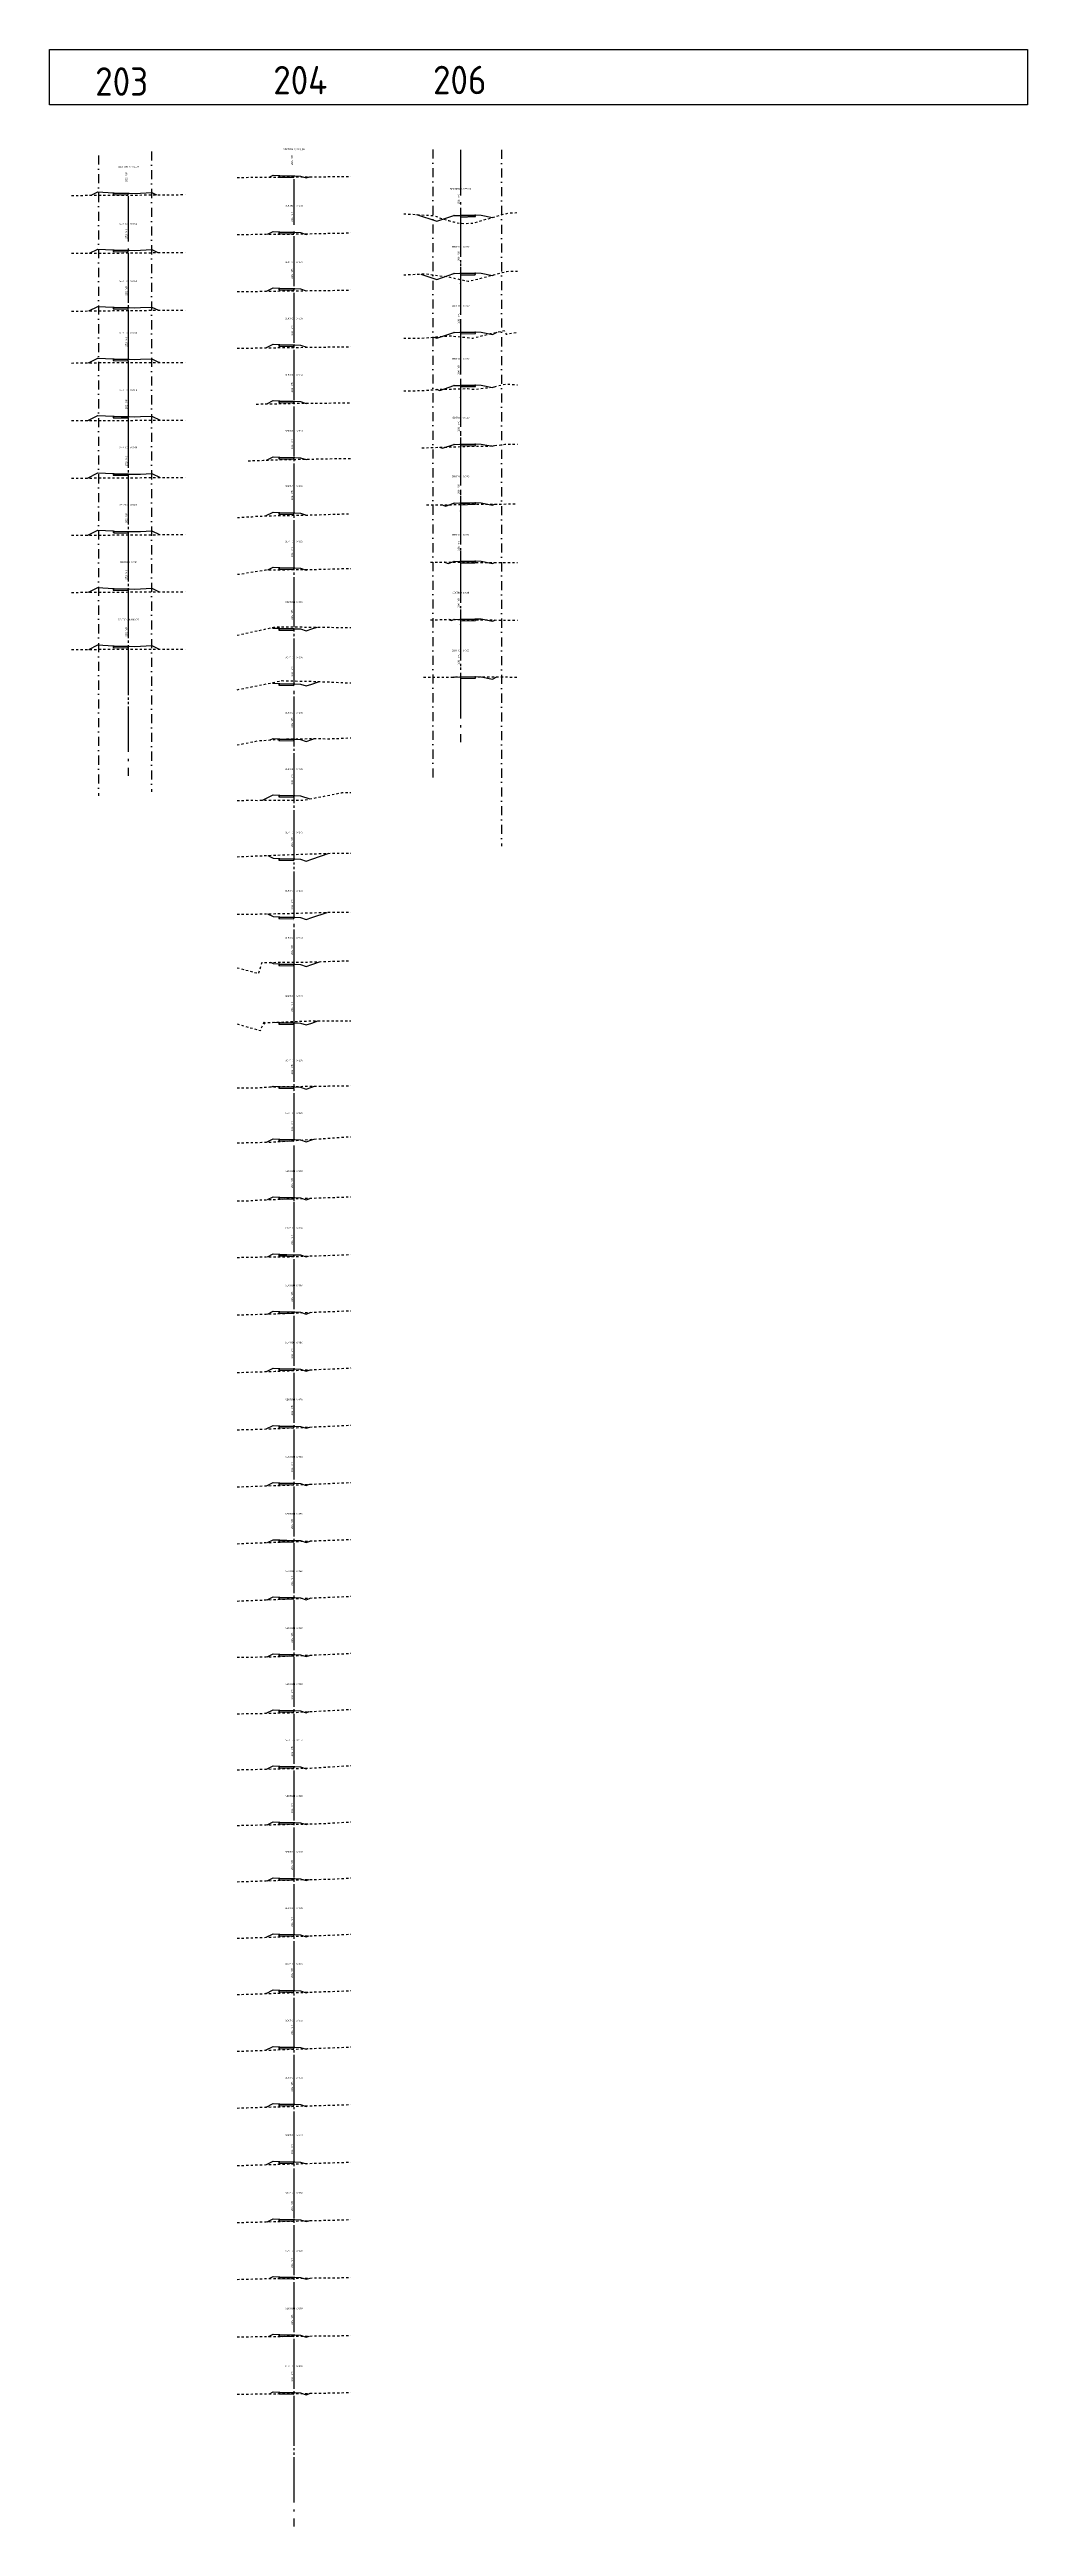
# Model space of a CAD drawing. Header units: metres. Extents: x 117388 to 118308, y 6148643 to 6149172.
# Drawn here: x 117773.2 to 117945.3, y 6148642.8 to 6149078.6 of the extents above; entities that cross this region are included whole.
import ezdxf
from ezdxf.enums import TextEntityAlignment as Align

# ---------------------------------------------------------------- set-up
doc = ezdxf.new("R2010")
doc.units = ezdxf.units.M
doc.header["$LTSCALE"] = 0.4
for name, pattern in [('CENTRUMLINJE', [27, 20, -3, 1, -3]), ('DASHDOT', [8, 4, -2, 0, -2]), ('DASHED_1', [2, 1, -1])]:
    doc.linetypes.add(name, pattern=pattern)
for name, color, linetype in [('05_FASTIGHGR', 7, 'DASHDOT'), ('M-312A', 3, 'CONTINUOUS'), ('M-312A @ 1', 3, 'CONTINUOUS'), ('M-37-CL', 1, 'CENTRUMLINJE'), ('M-37-CL_Txt', 1, 'CONTINUOUS'), ('M-37-Mark', 9, 'DASHED_1'), ('M-37-OB_B1', 4, 'CONTINUOUS'), ('M-37-OB_B2', 4, 'CONTINUOUS'), ('M-37-OB_Bi1', 4, 'CONTINUOUS'), ('M-37-OB_Bi2', 4, 'CONTINUOUS'), ('M-37-SektNr', 3, 'CONTINUOUS'), ('M-37-Vag-Overyta', 3, 'CONTINUOUS'), ('M-37-Vag-Slitlager', 4, 'CONTINUOUS'), ('Road_LayerForCsGenerator', 7, 'CONTINUOUS'), ('T19202X', 7, 'CONTINUOUS')]:
    doc.layers.add(name, color=color, linetype=linetype)
doc.layers.add('Non-PlotDot', color=7, linetype='CONTINUOUS', plot=False)
doc.styles.add('ISO-Anno-50', font='iso.shx', dxfattribs={"height": 5})
doc.styles.add('P_ISO_30', font='ISO', dxfattribs={"height": 3})

msp = doc.modelspace()

# ---------------------------------------------------------------- linework, layer by layer
at = {"layer": '05_FASTIGHGR'}
for p, q in [((117791.15, 6149060.64), (117791.15, 6148947.94)), ((117840.66, 6149061), (117840.66, 6148950.35)), ((117852.69, 6149060.95), (117852.69, 6148938.38)), ((117781.78, 6149059.94), (117781.78, 6148947.24))]:
    msp.add_line(p, q, dxfattribs=at)
at = {"layer": 'M-312A'}
msp.add_lwpolyline([(117773.19, 6149078.58), (117945.27, 6149078.58), (117945.27, 6149068.85), (117773.19, 6149068.85)], close=True, dxfattribs=at)
at = {"layer": 'M-37-CL'}
for p, q in [((117845.51, 6149060.91), (117845.51, 6149037.91)), ((117787.05, 6149052.78), (117787.05, 6149029.78)), ((117816.19, 6149055.76), (117816.19, 6149032.76)), ((117845.51, 6149050.7), (117845.51, 6149027.7)), ((117816.19, 6149045.76), (117816.19, 6149022.76)), ((117787.05, 6149042.78), (117787.05, 6149019.78)), ((117845.51, 6149040.35), (117845.51, 6149017.35)), ((117816.19, 6149035.76), (117816.19, 6149012.76)), ((117787.05, 6149032.78), (117787.05, 6149009.78)), ((117845.51, 6149031), (117845.51, 6149008)), ((117816.19, 6149025.76), (117816.19, 6149002.76)), ((117787.05, 6149023.78), (117787.05, 6149000.78)), ((117845.51, 6149020.65), (117845.51, 6148997.65)), ((117787.05, 6149013.78), (117787.05, 6148990.78)), ((117816.19, 6149015.76), (117816.19, 6148992.76)), ((117845.51, 6149010.29), (117845.51, 6148987.29)), ((117816.19, 6149005.76), (117816.19, 6148982.76)), ((117787.05, 6149003.78), (117787.05, 6148980.78)), ((117845.51, 6149000.03), (117845.51, 6148977.03)), ((117816.19, 6148995.76), (117816.19, 6148972.76)), ((117787.05, 6148993.78), (117787.05, 6148970.78)), ((117845.51, 6148989.86), (117845.51, 6148966.86)), ((117787.05, 6148983.78), (117787.05, 6148960.78)), ((117816.19, 6148985.76), (117816.19, 6148962.76)), ((117845.51, 6148979.69), (117845.51, 6148956.69)), ((117787.05, 6148973.78), (117787.05, 6148950.78)), ((117816.19, 6148974.76), (117816.19, 6148951.76)), ((117816.19, 6148964.76), (117816.19, 6148941.76)), ((117816.19, 6148954.76), (117816.19, 6148931.76)), ((117816.19, 6148944.76), (117816.19, 6148921.76)), ((117816.19, 6148933.76), (117816.19, 6148910.76)), ((117816.19, 6148923.76), (117816.19, 6148900.76)), ((117816.19, 6148915.76), (117816.19, 6148892.76)), ((117816.19, 6148905.76), (117816.19, 6148882.76)), ((117816.19, 6148894.76), (117816.19, 6148871.76)), ((117816.19, 6148885.76), (117816.19, 6148862.76)), ((117816.19, 6148875.76), (117816.19, 6148852.76)), ((117816.19, 6148865.76), (117816.19, 6148842.76)), ((117816.19, 6148855.76), (117816.19, 6148832.76)), ((117816.19, 6148845.76), (117816.19, 6148822.76)), ((117816.19, 6148835.76), (117816.19, 6148812.76)), ((117816.19, 6148825.76), (117816.19, 6148802.76)), ((117816.19, 6148815.76), (117816.19, 6148792.76)), ((117816.19, 6148805.76), (117816.19, 6148782.76)), ((117816.19, 6148795.76), (117816.19, 6148772.76)), ((117816.19, 6148785.76), (117816.19, 6148762.76)), ((117816.19, 6148775.76), (117816.19, 6148752.76)), ((117816.19, 6148765.76), (117816.19, 6148742.76)), ((117816.19, 6148755.76), (117816.19, 6148732.76)), ((117816.19, 6148745.76), (117816.19, 6148722.76)), ((117816.19, 6148735.76), (117816.19, 6148712.76)), ((117816.19, 6148725.76), (117816.19, 6148702.76)), ((117816.19, 6148715.76), (117816.19, 6148692.76)), ((117816.19, 6148705.76), (117816.19, 6148682.76)), ((117816.19, 6148695.76), (117816.19, 6148672.76)), ((117816.19, 6148685.76), (117816.19, 6148662.76)), ((117816.19, 6148675.76), (117816.19, 6148652.76)), ((117816.19, 6148665.76), (117816.19, 6148642.76))]:
    msp.add_line(p, q, dxfattribs=at)
at = {"layer": 'M-37-Mark', "flags": 128}
for points in [[(117806.19, 6149056.07), (117807.8, 6149056.09), (117815.23, 6149056.14), (117815.67, 6149056.15), (117816.19, 6149056.16), (117826.19, 6149056.24)], [(117777.05, 6149052.91), (117787.05, 6149052.97), (117794.53, 6149053.01), (117797.05, 6149053.06)], [(117835.51, 6149049.68), (117840.85, 6149049.35), (117841.97, 6149048.93), (117843.37, 6149048.49), (117844.31, 6149048.24), (117844.91, 6149048.07), (117845.51, 6149048.03), (117846.48, 6149047.97), (117847.82, 6149048.06), (117847.94, 6149048.07), (117850.08, 6149048.73), (117852.67, 6149049.48), (117854.03, 6149049.83), (117855.51, 6149049.88)], [(117806.19, 6149046.05), (117813.23, 6149046.08), (117814.07, 6149046.09), (117814.69, 6149046.09), (117815.22, 6149046.1), (117816.19, 6149046.11), (117816.55, 6149046.12), (117820.54, 6149046.21), (117826.19, 6149046.31)], [(117777.05, 6149042.72), (117785.08, 6149042.76), (117787.05, 6149042.79), (117794.17, 6149042.87), (117796.59, 6149042.88), (117797.05, 6149042.89)], [(117835.51, 6149038.93), (117835.74, 6149038.94), (117839.1, 6149039.11), (117840.1, 6149039.04), (117840.51, 6149038.94), (117843.65, 6149038.55), (117844.37, 6149038.36), (117845.51, 6149038.1), (117846.85, 6149037.8), (117847.72, 6149038), (117849.8, 6149038.5), (117850.63, 6149038.75), (117851.95, 6149039.1), (117852.81, 6149039.33), (117853.59, 6149039.54), (117855.51, 6149039.6)], [(117806.19, 6149035.98), (117807.44, 6149035.98), (117812.02, 6149036.07), (117816.19, 6149036.12), (117823.5, 6149036.21), (117826.19, 6149036.27)], [(117777.05, 6149032.54), (117787.05, 6149032.67), (117787.83, 6149032.68), (117797.05, 6149032.71)], [(117806.19, 6149026.05), (117806.34, 6149026.05), (117809.12, 6149026.06), (117810.41, 6149026.08), (117810.51, 6149026.08), (117816.19, 6149026.16), (117823.05, 6149026.25), (117826.19, 6149026.3)], [(117835.51, 6149027.77), (117838.59, 6149027.8), (117840.85, 6149027.98), (117843.61, 6149028.21), (117845.51, 6149028.02), (117846.37, 6149027.93), (117847.67, 6149027.8), (117850.8, 6149028.59), (117853.2, 6149029.15), (117853.54, 6149028.49), (117855.51, 6149028.83)], [(117777.05, 6149023.42), (117781.49, 6149023.48), (117787.05, 6149023.5), (117797.05, 6149023.54)], [(117835.51, 6149018.54), (117838.61, 6149018.56), (117841.23, 6149018.77), (117845.51, 6149018.89), (117846.75, 6149018.92), (117848.03, 6149018.79), (117851.28, 6149019.21), (117853.46, 6149019.72), (117855.51, 6149019.58)], [(117777.05, 6149013.29), (117787.05, 6149013.33), (117797.05, 6149013.37)], [(117809.56, 6149016.18), (117810.98, 6149016.25), (117813.13, 6149016.26), (117813.41, 6149016.28), (117816.19, 6149016.33), (117816.64, 6149016.34), (117826.19, 6149016.41)], [(117838.7, 6149008.49), (117842.44, 6149008.62), (117845.51, 6149008.71), (117847, 6149008.76), (117850.99, 6149008.83), (117853.29, 6149009.12), (117855.51, 6149009.12)], [(117808.13, 6149006.23), (117808.82, 6149006.24), (117809.22, 6149006.25), (117810.83, 6149006.3), (117812.74, 6149006.4), (117813.09, 6149006.4), (117813.13, 6149006.4), (117816.19, 6149006.46), (117824.39, 6149006.62), (117826.19, 6149006.63)], [(117777.05, 6149003.16), (117787.05, 6149003.23), (117797.05, 6149003.3)], [(117806.24, 6148996.24), (117808.82, 6148996.38), (117809.38, 6148996.45), (117812.28, 6148996.55), (117816.19, 6148996.62), (117819.23, 6148996.69), (117826.08, 6148996.91), (117826.19, 6148996.92)], [(117839.53, 6148998.45), (117842.63, 6148998.44), (117845.51, 6148998.54), (117846.07, 6148998.56), (117850.82, 6148998.56), (117853.75, 6148998.62), (117855.51, 6148998.65)], [(117777.05, 6148993.11), (117787.05, 6148993.18), (117795.73, 6148993.24), (117797.05, 6148993.24)], [(117806.24, 6148986.24), (117806.35, 6148986.25), (117806.67, 6148986.28), (117811.17, 6148987.03), (117816.19, 6148987.07), (117820.06, 6148987.11), (117824.15, 6148987.22), (117826.19, 6148987.29)], [(117840.23, 6148988.4), (117840.8, 6148988.39), (117845.51, 6148988.36), (117845.89, 6148988.36), (117849.17, 6148988.32), (117854.07, 6148988.31), (117855.51, 6148988.33)], [(117777.05, 6148983.06), (117779.73, 6148983.08), (117787.05, 6148983.13), (117790.34, 6148983.15), (117797.05, 6148983.16)], [(117840.25, 6148978.24), (117842.22, 6148978.27), (117845.51, 6148978.26), (117845.72, 6148978.26), (117846.54, 6148978.26), (117851.86, 6148978.2), (117853.79, 6148978.16), (117854.23, 6148978.16), (117855.51, 6148978.16)], [(117806.19, 6148975.51), (117808.98, 6148976.14), (117812.91, 6148976.99), (117816.19, 6148976.98), (117816.82, 6148976.98), (117826.19, 6148976.88)], [(117777.05, 6148973.01), (117784.43, 6148973.06), (117784.98, 6148973.07), (117786.96, 6148973.07), (117787.05, 6148973.07), (117797.05, 6148973.09)], [(117806.19, 6148965.93), (117814.13, 6148967.53), (117816.19, 6148967.48), (117820.07, 6148967.4), (117826.19, 6148967.13)], [(117839, 6148968.12), (117845.07, 6148968.18), (117845.23, 6148968.18), (117845.51, 6148968.18), (117848.31, 6148968.19), (117848.42, 6148968.19), (117854.8, 6148968.17), (117855.35, 6148968.17), (117855.51, 6148968.17)], [(117806.19, 6148956.24), (117807.41, 6148956.45), (117809.92, 6148956.96), (117814.9, 6148957.28), (117816.19, 6148957.3), (117820.72, 6148957.35), (117822.07, 6148957.29), (117822.78, 6148957.32), (117826.19, 6148957.47)], [(117806.19, 6148946.46), (117808.59, 6148946.48), (117809.29, 6148946.49), (117809.8, 6148946.47), (117813.06, 6148946.51), (117814.3, 6148946.52), (117816.19, 6148946.52), (117816.7, 6148946.52), (117817.96, 6148946.51), (117824.59, 6148947.82), (117824.7, 6148947.83), (117824.98, 6148947.84), (117826.19, 6148947.87)], [(117806.19, 6148936.55), (117808.58, 6148936.65), (117812.75, 6148936.82), (117816.19, 6148936.95), (117819.05, 6148937.06), (117820.7, 6148937.1), (117824.19, 6148937.2), (117824.42, 6148937.2), (117826.19, 6148937.18)], [(117806.19, 6148926.45), (117806.7, 6148926.45), (117808.2, 6148926.44), (117809.65, 6148926.47), (117815.56, 6148926.59), (117816.19, 6148926.61), (117816.24, 6148926.61), (117823, 6148926.79), (117826.19, 6148926.77)], [(117806.19, 6148917.02), (117809.98, 6148916.02), (117810.04, 6148916.12), (117810.59, 6148917.98), (117810.68, 6148917.96), (117811.26, 6148917.96), (117814.98, 6148917.98), (117816.19, 6148917.98), (117817.85, 6148917.99), (117823.62, 6148918.18), (117826.19, 6148918.24)], [(117806.19, 6148907.12), (117810.31, 6148905.95), (117810.96, 6148907.51), (117810.98, 6148907.06), (117811.23, 6148907.38), (117811.6, 6148907.4), (117812, 6148907.38), (117812.43, 6148907.4), (117816.19, 6148907.56), (117818.54, 6148907.65), (117824.13, 6148907.65), (117824.78, 6148907.66), (117826.19, 6148907.7)], [(117806.19, 6148895.91), (117807.4, 6148895.91), (117809.22, 6148895.87), (117811.94, 6148896.04), (117812.53, 6148896.08), (117812.77, 6148896.08), (117816.19, 6148896.13), (117822.35, 6148896.21), (117824.58, 6148896.22), (117826.19, 6148896.27)], [(117806.19, 6148886.21), (117808.61, 6148886.26), (117809.09, 6148886.26), (117809.35, 6148886.26), (117809.6, 6148886.26), (117810.1, 6148886.29), (117810.57, 6148886.31), (117812.42, 6148886.35), (117816.19, 6148886.61), (117825.78, 6148887.27), (117826.19, 6148887.25)], [(117806.19, 6148876.01), (117808.93, 6148876.04), (117809.06, 6148876.11), (117814.81, 6148876.34), (117816.19, 6148876.38), (117826.19, 6148876.71)], [(117806.19, 6148866.05), (117812.18, 6148866.16), (117814.01, 6148866.12), (117816.19, 6148866.2), (117826.19, 6148866.55)], [(117806.19, 6148855.93), (117813.47, 6148856.15), (117816.19, 6148856.27), (117817.45, 6148856.32), (117826.19, 6148856.67)], [(117806.19, 6148845.8), (117812.87, 6148846.01), (117816.19, 6148846.15), (117826.19, 6148846.59)], [(117806.19, 6148835.72), (117810.78, 6148835.84), (117812.7, 6148835.92), (117816.19, 6148836.07), (117818.72, 6148836.19), (117826.19, 6148836.52)], [(117806.19, 6148825.67), (117816.19, 6148826.03), (117821.22, 6148826.22), (117826.19, 6148826.45)], [(117806.19, 6148815.68), (117808.7, 6148815.78), (117816.19, 6148816.06), (117826.19, 6148816.42)], [(117806.19, 6148805.59), (117806.55, 6148805.6), (117816.19, 6148806), (117826.19, 6148806.42)], [(117806.19, 6148795.69), (117812.1, 6148795.78), (117816.19, 6148795.95), (117824.94, 6148796.32), (117826.19, 6148796.39)], [(117806.19, 6148785.75), (117810.61, 6148785.82), (117816.05, 6148785.96), (117816.19, 6148785.96), (117818.34, 6148786.1), (117826.19, 6148786.52)], [(117806.19, 6148775.9), (117816.19, 6148776.13), (117819.11, 6148776.2), (117826.19, 6148776.64)], [(117806.19, 6148766.11), (117816.19, 6148766.32), (117821.32, 6148766.43), (117826.19, 6148766.73)], [(117806.19, 6148756.2), (117816.13, 6148756.52), (117816.19, 6148756.53), (117822.81, 6148756.66), (117826.19, 6148756.86)], [(117806.19, 6148746.25), (117816.19, 6148746.59), (117824.12, 6148746.85), (117826.19, 6148747)], [(117806.19, 6148736.35), (117816.19, 6148736.68), (117825.34, 6148736.99), (117826.19, 6148737.05)], [(117806.19, 6148726.36), (117816.19, 6148726.74), (117825.67, 6148727.1), (117826.19, 6148727.12)], [(117806.19, 6148716.38), (117807.9, 6148716.44), (117816.19, 6148716.69), (117826.19, 6148716.99)], [(117806.19, 6148706.26), (117816.19, 6148706.56), (117826.19, 6148706.86)], [(117806.19, 6148696.23), (117816.19, 6148696.49), (117826.19, 6148696.75)], [(117806.19, 6148686.23), (117812.61, 6148686.4), (117816.19, 6148686.44), (117826.19, 6148686.55)], [(117806.19, 6148676.12), (117816.19, 6148676.23), (117826.19, 6148676.35)], [(117806.19, 6148666.03), (117816.19, 6148666.15), (117818.85, 6148666.18), (117826.19, 6148666.32)]]:
    msp.add_lwpolyline(points, dxfattribs=at)
at = {"layer": 'M-37-OB_B1', "flags": 128}
for points in [[(117812.54, 6149056.49), (117812.54, 6149056.49), (117813.54, 6149056.44), (117813.54, 6149056.37), (117813.69, 6149056.36), (117816.19, 6149056.3), (117816.19, 6149056.34)], [(117781.7, 6149053.52), (117781.7, 6149053.52), (117784.4, 6149053.38), (117784.4, 6149053.31), (117784.55, 6149053.31), (117787.05, 6149053.24), (117787.05, 6149053.28)], [(117845.51, 6149049.38), (117845.51, 6149049.34), (117848.01, 6149049.4), (117848.16, 6149049.4), (117848.16, 6149049.47), (117849.16, 6149049.42), (117851.16, 6149049.02)], [(117781.7, 6149043.47), (117781.7, 6149043.47), (117784.4, 6149043.34), (117784.4, 6149043.27), (117784.55, 6149043.26), (117787.05, 6149043.2), (117787.05, 6149043.24)], [(117812.54, 6149046.56), (117812.54, 6149046.56), (117813.54, 6149046.51), (117813.54, 6149046.44), (117813.69, 6149046.44), (117816.19, 6149046.38), (117816.19, 6149046.42)], [(117845.51, 6149039.17), (117845.51, 6149039.13), (117848.01, 6149039.19), (117848.16, 6149039.2), (117848.16, 6149039.27), (117849.16, 6149039.22), (117851.16, 6149038.82)], [(117812.54, 6149036.65), (117812.54, 6149036.65), (117813.54, 6149036.6), (117813.54, 6149036.53), (117813.69, 6149036.52), (117816.19, 6149036.46), (117816.19, 6149036.5)], [(117781.7, 6149033.38), (117781.7, 6149033.38), (117784.4, 6149033.24), (117784.4, 6149033.17), (117784.55, 6149033.17), (117787.05, 6149033.11), (117787.05, 6149033.15)], [(117812.54, 6149026.73), (117812.54, 6149026.73), (117813.54, 6149026.68), (117813.54, 6149026.61), (117813.69, 6149026.6), (117816.19, 6149026.54), (117816.19, 6149026.58)], [(117845.51, 6149028.82), (117845.51, 6149028.78), (117848.01, 6149028.84), (117848.16, 6149028.84), (117848.16, 6149028.91), (117849.16, 6149028.86), (117851.16, 6149028.46)], [(117781.7, 6149024.28), (117781.7, 6149024.28), (117784.4, 6149024.15), (117784.4, 6149024.08), (117784.55, 6149024.08), (117787.05, 6149024.01), (117787.05, 6149024.05)], [(117845.51, 6149019.47), (117845.51, 6149019.43), (117848.01, 6149019.49), (117848.16, 6149019.49), (117848.16, 6149019.56), (117849.16, 6149019.51), (117851.16, 6149019.11)], [(117781.7, 6149014.19), (117781.7, 6149014.19), (117784.4, 6149014.06), (117784.4, 6149013.99), (117784.55, 6149013.98), (117787.05, 6149013.92), (117787.05, 6149013.96)], [(117812.54, 6149016.81), (117812.54, 6149016.81), (117813.54, 6149016.76), (117813.54, 6149016.69), (117813.69, 6149016.68), (117816.19, 6149016.62), (117816.19, 6149016.66)], [(117845.51, 6149009.12), (117845.51, 6149009.08), (117848.01, 6149009.14), (117848.16, 6149009.14), (117848.16, 6149009.21), (117849.16, 6149009.16), (117851.16, 6149008.76)], [(117781.7, 6149004.1), (117781.7, 6149004.1), (117784.4, 6149003.96), (117784.4, 6149003.89), (117784.55, 6149003.89), (117787.05, 6149003.83), (117787.05, 6149003.87)], [(117812.54, 6149006.92), (117812.54, 6149006.92), (117813.54, 6149006.87), (117813.54, 6149006.8), (117813.69, 6149006.8), (117816.19, 6149006.74), (117816.19, 6149006.78)], [(117812.54, 6148997.19), (117812.54, 6148997.19), (117813.54, 6148997.14), (117813.54, 6148997.07), (117813.69, 6148997.07), (117816.19, 6148997.01), (117816.19, 6148997.05)], [(117845.51, 6148998.76), (117845.51, 6148998.72), (117848.01, 6148998.79), (117848.16, 6148998.79), (117848.16, 6148998.86), (117849.16, 6148998.81), (117851.16, 6148998.41)], [(117781.7, 6148994), (117781.7, 6148994), (117784.4, 6148993.87), (117784.4, 6148993.8), (117784.55, 6148993.79), (117787.05, 6148993.73), (117787.05, 6148993.77)], [(117812.54, 6148987.49), (117812.54, 6148987.49), (117813.54, 6148987.44), (117813.54, 6148987.37), (117813.69, 6148987.37), (117816.19, 6148987.31), (117816.19, 6148987.35)], [(117845.51, 6148988.5), (117845.51, 6148988.46), (117848.01, 6148988.52), (117848.16, 6148988.53), (117848.16, 6148988.6), (117849.16, 6148988.55), (117851.16, 6148988.15)], [(117781.7, 6148983.91), (117781.7, 6148983.91), (117784.4, 6148983.77), (117784.4, 6148983.7), (117784.55, 6148983.7), (117787.05, 6148983.64), (117787.05, 6148983.68)], [(117845.51, 6148978.33), (117845.51, 6148978.29), (117848.01, 6148978.35), (117848.16, 6148978.36), (117848.16, 6148978.43), (117849.16, 6148978.38), (117851.16, 6148977.98)], [(117781.7, 6148973.82), (117781.7, 6148973.82), (117784.4, 6148973.68), (117784.4, 6148973.61), (117784.55, 6148973.61), (117787.05, 6148973.55), (117787.05, 6148973.59)], [(117812.54, 6148976.79), (117813.54, 6148976.74), (117813.54, 6148976.67), (117813.69, 6148976.67), (117816.19, 6148976.61), (117816.19, 6148976.65)], [(117812.54, 6148967.09), (117813.54, 6148967.04), (117813.54, 6148966.97), (117813.69, 6148966.97), (117816.19, 6148966.91), (117816.19, 6148966.95)], [(117845.51, 6148968.16), (117845.51, 6148968.12), (117848.01, 6148968.18), (117848.16, 6148968.19), (117848.16, 6148968.26), (117849.16, 6148968.21), (117851.16, 6148967.81)], [(117812.54, 6148957.35), (117812.54, 6148957.35), (117813.54, 6148957.3), (117813.54, 6148957.23), (117813.69, 6148957.23), (117816.19, 6148957.16), (117816.19, 6148957.2)], [(117812.54, 6148947.42), (117812.54, 6148947.42), (117813.54, 6148947.37), (117813.54, 6148947.3), (117813.69, 6148947.3), (117816.19, 6148947.24), (117816.19, 6148947.28)], [(117812.54, 6148936.3), (117813.54, 6148936.25), (117813.54, 6148936.18), (117813.69, 6148936.17), (117816.19, 6148936.11), (117816.19, 6148936.15)], [(117812.54, 6148926.02), (117813.54, 6148925.97), (117813.54, 6148925.9), (117813.69, 6148925.9), (117816.19, 6148925.84), (117816.19, 6148925.88)], [(117812.54, 6148917.74), (117813.54, 6148917.69), (117813.54, 6148917.62), (117813.69, 6148917.62), (117816.19, 6148917.56), (117816.19, 6148917.6)], [(117812.54, 6148907.46), (117812.54, 6148907.46), (117813.54, 6148907.41), (117813.54, 6148907.34), (117813.69, 6148907.34), (117816.19, 6148907.28), (117816.19, 6148907.32)], [(117812.54, 6148896.18), (117812.54, 6148896.18), (117813.54, 6148896.13), (117813.54, 6148896.06), (117813.69, 6148896.06), (117816.19, 6148896), (117816.19, 6148896.04)], [(117812.54, 6148886.9), (117812.54, 6148886.9), (117813.54, 6148886.85), (117813.54, 6148886.78), (117813.69, 6148886.78), (117816.19, 6148886.72), (117816.19, 6148886.76)], [(117812.54, 6148876.71), (117812.54, 6148876.71), (117813.54, 6148876.66), (117813.54, 6148876.59), (117813.69, 6148876.58), (117816.19, 6148876.52), (117816.19, 6148876.56)], [(117812.54, 6148866.65), (117812.54, 6148866.65), (117813.54, 6148866.6), (117813.54, 6148866.53), (117813.69, 6148866.53), (117816.19, 6148866.46), (117816.19, 6148866.5)], [(117812.54, 6148856.6), (117812.54, 6148856.6), (117813.54, 6148856.55), (117813.54, 6148856.48), (117813.69, 6148856.47), (117816.19, 6148856.41), (117816.19, 6148856.45)], [(117812.54, 6148846.54), (117812.54, 6148846.54), (117813.54, 6148846.49), (117813.54, 6148846.42), (117813.69, 6148846.42), (117816.19, 6148846.36), (117816.19, 6148846.4)], [(117812.54, 6148836.49), (117812.54, 6148836.49), (117813.54, 6148836.44), (117813.54, 6148836.37), (117813.69, 6148836.36), (117816.19, 6148836.3), (117816.19, 6148836.34)], [(117812.54, 6148826.43), (117812.54, 6148826.43), (117813.54, 6148826.38), (117813.54, 6148826.31), (117813.69, 6148826.31), (117816.19, 6148826.25), (117816.19, 6148826.29)], [(117812.54, 6148816.38), (117812.54, 6148816.38), (117813.54, 6148816.33), (117813.54, 6148816.26), (117813.69, 6148816.26), (117816.19, 6148816.19), (117816.19, 6148816.23)], [(117812.54, 6148806.33), (117812.54, 6148806.33), (117813.54, 6148806.28), (117813.54, 6148806.21), (117813.69, 6148806.2), (117816.19, 6148806.14), (117816.19, 6148806.18)], [(117812.54, 6148796.3), (117812.54, 6148796.3), (117813.54, 6148796.25), (117813.54, 6148796.18), (117813.69, 6148796.18), (117816.19, 6148796.11), (117816.19, 6148796.15)], [(117812.54, 6148786.45), (117812.54, 6148786.45), (117813.54, 6148786.4), (117813.54, 6148786.33), (117813.69, 6148786.32), (117816.19, 6148786.26), (117816.19, 6148786.3)], [(117812.54, 6148776.6), (117812.54, 6148776.6), (117813.54, 6148776.55), (117813.54, 6148776.48), (117813.69, 6148776.47), (117816.19, 6148776.41), (117816.19, 6148776.45)], [(117812.54, 6148766.75), (117812.54, 6148766.75), (117813.54, 6148766.7), (117813.54, 6148766.63), (117813.69, 6148766.63), (117816.19, 6148766.56), (117816.19, 6148766.6)], [(117812.54, 6148756.9), (117812.54, 6148756.9), (117813.54, 6148756.85), (117813.54, 6148756.78), (117813.69, 6148756.78), (117816.19, 6148756.72), (117816.19, 6148756.76)], [(117812.54, 6148747.03), (117812.54, 6148747.03), (117813.54, 6148746.98), (117813.54, 6148746.91), (117813.69, 6148746.9), (117816.19, 6148746.84), (117816.19, 6148746.88)], [(117812.54, 6148737.15), (117812.54, 6148737.15), (117813.54, 6148737.1), (117813.54, 6148737.03), (117813.69, 6148737.03), (117816.19, 6148736.96), (117816.19, 6148737)], [(117812.54, 6148727.21), (117812.54, 6148727.21), (117813.54, 6148727.16), (117813.54, 6148727.09), (117813.69, 6148727.09), (117816.19, 6148727.03), (117816.19, 6148727.07)], [(117812.54, 6148717.18), (117812.54, 6148717.18), (117813.54, 6148717.13), (117813.54, 6148717.06), (117813.69, 6148717.05), (117816.19, 6148716.99), (117816.19, 6148717.03)], [(117812.54, 6148707.05), (117812.54, 6148707.05), (117813.54, 6148707), (117813.54, 6148706.93), (117813.69, 6148706.92), (117816.19, 6148706.86), (117816.19, 6148706.9)], [(117812.54, 6148696.89), (117812.54, 6148696.89), (117813.54, 6148696.84), (117813.54, 6148696.77), (117813.69, 6148696.77), (117816.19, 6148696.71), (117816.19, 6148696.75)], [(117812.54, 6148686.74), (117812.54, 6148686.74), (117813.54, 6148686.69), (117813.54, 6148686.62), (117813.69, 6148686.62), (117816.19, 6148686.55), (117816.19, 6148686.59)], [(117812.54, 6148676.58), (117812.54, 6148676.58), (117813.54, 6148676.53), (117813.54, 6148676.46), (117813.69, 6148676.46), (117816.19, 6148676.4), (117816.19, 6148676.44)], [(117812.54, 6148666.43), (117812.54, 6148666.43), (117813.54, 6148666.38), (117813.54, 6148666.31), (117813.69, 6148666.31), (117816.19, 6148666.24), (117816.19, 6148666.28)]]:
    msp.add_lwpolyline(points, dxfattribs=at)
at = {"layer": 'M-37-OB_B2', "flags": 128}
for points in [[(117812.54, 6149056.49), (117812.54, 6149056.49), (117813.54, 6149056.44), (117813.54, 6149056.14), (117813.69, 6149056.13), (117816.19, 6149056.07), (117816.19, 6149056.3)], [(117781.7, 6149053.52), (117781.7, 6149053.52), (117784.4, 6149053.38), (117784.4, 6149053.08), (117784.55, 6149053.08), (117787.05, 6149053.01), (117787.05, 6149053.24)], [(117845.51, 6149049.34), (117845.51, 6149049.11), (117848.01, 6149049.17), (117848.16, 6149049.17), (117848.16, 6149049.47), (117849.16, 6149049.42), (117851.16, 6149049.02)], [(117781.7, 6149043.47), (117781.7, 6149043.47), (117784.4, 6149043.34), (117784.4, 6149043.04), (117784.55, 6149043.03), (117787.05, 6149042.97), (117787.05, 6149043.2)], [(117812.54, 6149046.56), (117812.54, 6149046.56), (117813.54, 6149046.51), (117813.54, 6149046.21), (117813.69, 6149046.21), (117816.19, 6149046.15), (117816.19, 6149046.38)], [(117845.51, 6149039.13), (117845.51, 6149038.9), (117848.01, 6149038.96), (117848.16, 6149038.97), (117848.16, 6149039.27), (117849.16, 6149039.22), (117851.16, 6149038.82)], [(117812.54, 6149036.65), (117812.54, 6149036.65), (117813.54, 6149036.6), (117813.54, 6149036.3), (117813.69, 6149036.29), (117816.19, 6149036.23), (117816.19, 6149036.46)], [(117781.7, 6149033.38), (117781.7, 6149033.38), (117784.4, 6149033.24), (117784.4, 6149032.94), (117784.55, 6149032.94), (117787.05, 6149032.88), (117787.05, 6149033.11)], [(117812.54, 6149026.73), (117812.54, 6149026.73), (117813.54, 6149026.68), (117813.54, 6149026.38), (117813.69, 6149026.37), (117816.19, 6149026.31), (117816.19, 6149026.54)], [(117845.51, 6149028.78), (117845.51, 6149028.55), (117848.01, 6149028.61), (117848.16, 6149028.61), (117848.16, 6149028.91), (117849.16, 6149028.86), (117851.16, 6149028.46)], [(117781.7, 6149024.28), (117781.7, 6149024.28), (117784.4, 6149024.15), (117784.4, 6149023.85), (117784.55, 6149023.85), (117787.05, 6149023.78), (117787.05, 6149024.01)], [(117845.51, 6149019.43), (117845.51, 6149019.2), (117848.01, 6149019.26), (117848.16, 6149019.26), (117848.16, 6149019.56), (117849.16, 6149019.51), (117851.16, 6149019.11)], [(117781.7, 6149014.19), (117781.7, 6149014.19), (117784.4, 6149014.06), (117784.4, 6149013.76), (117784.55, 6149013.75), (117787.05, 6149013.69), (117787.05, 6149013.92)], [(117812.54, 6149016.81), (117812.54, 6149016.81), (117813.54, 6149016.76), (117813.54, 6149016.46), (117813.69, 6149016.45), (117816.19, 6149016.39), (117816.19, 6149016.62)], [(117845.51, 6149009.08), (117845.51, 6149008.85), (117848.01, 6149008.91), (117848.16, 6149008.91), (117848.16, 6149009.21), (117849.16, 6149009.16), (117851.16, 6149008.76)], [(117781.7, 6149004.1), (117781.7, 6149004.1), (117784.4, 6149003.96), (117784.4, 6149003.66), (117784.55, 6149003.66), (117787.05, 6149003.6), (117787.05, 6149003.83)], [(117812.54, 6149006.92), (117812.54, 6149006.92), (117813.54, 6149006.87), (117813.54, 6149006.57), (117813.69, 6149006.57), (117816.19, 6149006.51), (117816.19, 6149006.74)], [(117812.54, 6148997.19), (117812.54, 6148997.19), (117813.54, 6148997.14), (117813.54, 6148996.84), (117813.69, 6148996.84), (117816.19, 6148996.78), (117816.19, 6148997.01)], [(117845.51, 6148998.72), (117845.51, 6148998.49), (117848.01, 6148998.56), (117848.16, 6148998.56), (117848.16, 6148998.86), (117849.16, 6148998.81), (117851.16, 6148998.41)], [(117781.7, 6148994), (117781.7, 6148994), (117784.4, 6148993.87), (117784.4, 6148993.57), (117784.55, 6148993.56), (117787.05, 6148993.5), (117787.05, 6148993.73)], [(117812.54, 6148987.49), (117812.54, 6148987.49), (117813.54, 6148987.44), (117813.54, 6148987.14), (117813.69, 6148987.14), (117816.19, 6148987.08), (117816.19, 6148987.31)], [(117845.51, 6148988.46), (117845.51, 6148988.23), (117848.01, 6148988.29), (117848.16, 6148988.3), (117848.16, 6148988.6), (117849.16, 6148988.55), (117851.16, 6148988.15)], [(117781.7, 6148983.91), (117781.7, 6148983.91), (117784.4, 6148983.77), (117784.4, 6148983.47), (117784.55, 6148983.47), (117787.05, 6148983.41), (117787.05, 6148983.64)], [(117845.51, 6148978.29), (117845.51, 6148978.06), (117848.01, 6148978.12), (117848.16, 6148978.13), (117848.16, 6148978.43), (117849.16, 6148978.38), (117851.16, 6148977.98)], [(117781.7, 6148973.82), (117781.7, 6148973.82), (117784.4, 6148973.68), (117784.4, 6148973.38), (117784.55, 6148973.38), (117787.05, 6148973.32), (117787.05, 6148973.55)], [(117812.54, 6148976.79), (117813.54, 6148976.74), (117813.54, 6148976.44), (117813.69, 6148976.44), (117816.19, 6148976.38), (117816.19, 6148976.61)], [(117812.54, 6148967.09), (117813.54, 6148967.04), (117813.54, 6148966.74), (117813.69, 6148966.74), (117816.19, 6148966.68), (117816.19, 6148966.91)], [(117845.51, 6148968.12), (117845.51, 6148967.89), (117848.01, 6148967.95), (117848.16, 6148967.96), (117848.16, 6148968.26), (117849.16, 6148968.21), (117851.16, 6148967.81)], [(117812.54, 6148957.35), (117812.54, 6148957.35), (117813.54, 6148957.3), (117813.54, 6148957), (117813.69, 6148957), (117816.19, 6148956.93), (117816.19, 6148957.16)], [(117812.54, 6148947.42), (117812.54, 6148947.42), (117813.54, 6148947.37), (117813.54, 6148947.07), (117813.69, 6148947.07), (117816.19, 6148947.01), (117816.19, 6148947.24)], [(117812.54, 6148936.3), (117813.54, 6148936.25), (117813.54, 6148935.95), (117813.69, 6148935.94), (117816.19, 6148935.88), (117816.19, 6148936.11)], [(117812.54, 6148926.02), (117813.54, 6148925.97), (117813.54, 6148925.67), (117813.69, 6148925.67), (117816.19, 6148925.61), (117816.19, 6148925.84)], [(117812.54, 6148917.74), (117813.54, 6148917.69), (117813.54, 6148917.39), (117813.69, 6148917.39), (117816.19, 6148917.33), (117816.19, 6148917.56)], [(117812.54, 6148907.46), (117812.54, 6148907.46), (117813.54, 6148907.41), (117813.54, 6148907.11), (117813.69, 6148907.11), (117816.19, 6148907.05), (117816.19, 6148907.28)], [(117812.54, 6148896.18), (117812.54, 6148896.18), (117813.54, 6148896.13), (117813.54, 6148895.83), (117813.69, 6148895.83), (117816.19, 6148895.77), (117816.19, 6148896)], [(117812.54, 6148886.9), (117812.54, 6148886.9), (117813.54, 6148886.85), (117813.54, 6148886.55), (117813.69, 6148886.55), (117816.19, 6148886.49), (117816.19, 6148886.72)], [(117812.54, 6148876.71), (117812.54, 6148876.71), (117813.54, 6148876.66), (117813.54, 6148876.36), (117813.69, 6148876.35), (117816.19, 6148876.29), (117816.19, 6148876.52)], [(117812.54, 6148866.65), (117812.54, 6148866.65), (117813.54, 6148866.6), (117813.54, 6148866.3), (117813.69, 6148866.3), (117816.19, 6148866.23), (117816.19, 6148866.46)], [(117812.54, 6148856.6), (117812.54, 6148856.6), (117813.54, 6148856.55), (117813.54, 6148856.25), (117813.69, 6148856.24), (117816.19, 6148856.18), (117816.19, 6148856.41)], [(117812.54, 6148846.54), (117812.54, 6148846.54), (117813.54, 6148846.49), (117813.54, 6148846.19), (117813.69, 6148846.19), (117816.19, 6148846.13), (117816.19, 6148846.36)], [(117812.54, 6148836.49), (117812.54, 6148836.49), (117813.54, 6148836.44), (117813.54, 6148836.14), (117813.69, 6148836.13), (117816.19, 6148836.07), (117816.19, 6148836.3)], [(117812.54, 6148826.43), (117812.54, 6148826.43), (117813.54, 6148826.38), (117813.54, 6148826.08), (117813.69, 6148826.08), (117816.19, 6148826.02), (117816.19, 6148826.25)], [(117812.54, 6148816.38), (117812.54, 6148816.38), (117813.54, 6148816.33), (117813.54, 6148816.03), (117813.69, 6148816.03), (117816.19, 6148815.96), (117816.19, 6148816.19)], [(117812.54, 6148806.33), (117812.54, 6148806.33), (117813.54, 6148806.28), (117813.54, 6148805.98), (117813.69, 6148805.97), (117816.19, 6148805.91), (117816.19, 6148806.14)], [(117812.54, 6148796.3), (117812.54, 6148796.3), (117813.54, 6148796.25), (117813.54, 6148795.95), (117813.69, 6148795.95), (117816.19, 6148795.88), (117816.19, 6148796.11)], [(117812.54, 6148786.45), (117812.54, 6148786.45), (117813.54, 6148786.4), (117813.54, 6148786.1), (117813.69, 6148786.09), (117816.19, 6148786.03), (117816.19, 6148786.26)], [(117812.54, 6148776.6), (117812.54, 6148776.6), (117813.54, 6148776.55), (117813.54, 6148776.25), (117813.69, 6148776.24), (117816.19, 6148776.18), (117816.19, 6148776.41)], [(117812.54, 6148766.75), (117812.54, 6148766.75), (117813.54, 6148766.7), (117813.54, 6148766.4), (117813.69, 6148766.4), (117816.19, 6148766.33), (117816.19, 6148766.56)], [(117812.54, 6148756.9), (117812.54, 6148756.9), (117813.54, 6148756.85), (117813.54, 6148756.55), (117813.69, 6148756.55), (117816.19, 6148756.49), (117816.19, 6148756.72)], [(117812.54, 6148747.03), (117812.54, 6148747.03), (117813.54, 6148746.98), (117813.54, 6148746.68), (117813.69, 6148746.67), (117816.19, 6148746.61), (117816.19, 6148746.84)], [(117812.54, 6148737.15), (117812.54, 6148737.15), (117813.54, 6148737.1), (117813.54, 6148736.8), (117813.69, 6148736.8), (117816.19, 6148736.73), (117816.19, 6148736.96)], [(117812.54, 6148727.21), (117812.54, 6148727.21), (117813.54, 6148727.16), (117813.54, 6148726.86), (117813.69, 6148726.86), (117816.19, 6148726.8), (117816.19, 6148727.03)], [(117812.54, 6148717.18), (117812.54, 6148717.18), (117813.54, 6148717.13), (117813.54, 6148716.83), (117813.69, 6148716.82), (117816.19, 6148716.76), (117816.19, 6148716.99)], [(117812.54, 6148707.05), (117812.54, 6148707.05), (117813.54, 6148707), (117813.54, 6148706.7), (117813.69, 6148706.69), (117816.19, 6148706.63), (117816.19, 6148706.86)], [(117812.54, 6148696.89), (117812.54, 6148696.89), (117813.54, 6148696.84), (117813.54, 6148696.54), (117813.69, 6148696.54), (117816.19, 6148696.48), (117816.19, 6148696.71)], [(117812.54, 6148686.74), (117812.54, 6148686.74), (117813.54, 6148686.69), (117813.54, 6148686.39), (117813.69, 6148686.39), (117816.19, 6148686.32), (117816.19, 6148686.55)], [(117812.54, 6148676.58), (117812.54, 6148676.58), (117813.54, 6148676.53), (117813.54, 6148676.23), (117813.69, 6148676.23), (117816.19, 6148676.17), (117816.19, 6148676.4)], [(117812.54, 6148666.43), (117812.54, 6148666.43), (117813.54, 6148666.38), (117813.54, 6148666.08), (117813.69, 6148666.08), (117816.19, 6148666.01), (117816.19, 6148666.24)]]:
    msp.add_lwpolyline(points, dxfattribs=at)
at = {"layer": 'M-37-OB_Bi1', "flags": 128}
for points in [[(117812.54, 6149056.49), (117812.54, 6149056.49), (117813.54, 6149056.44), (117813.54, 6149056.41), (117813.69, 6149056.4), (117816.19, 6149056.34), (117816.19, 6149056.37)], [(117781.7, 6149053.52), (117781.7, 6149053.52), (117784.4, 6149053.38), (117784.4, 6149053.35), (117784.55, 6149053.35), (117787.05, 6149053.28), (117787.05, 6149053.31)], [(117845.51, 6149049.41), (117845.51, 6149049.38), (117848.01, 6149049.44), (117848.16, 6149049.44), (117848.16, 6149049.47), (117849.16, 6149049.42), (117851.16, 6149049.02)], [(117781.7, 6149043.47), (117781.7, 6149043.47), (117784.4, 6149043.34), (117784.4, 6149043.31), (117784.55, 6149043.3), (117787.05, 6149043.24), (117787.05, 6149043.27)], [(117812.54, 6149046.56), (117812.54, 6149046.56), (117813.54, 6149046.51), (117813.54, 6149046.48), (117813.69, 6149046.48), (117816.19, 6149046.42), (117816.19, 6149046.45)], [(117845.51, 6149039.2), (117845.51, 6149039.17), (117848.01, 6149039.23), (117848.16, 6149039.24), (117848.16, 6149039.27), (117849.16, 6149039.22), (117851.16, 6149038.82)], [(117812.54, 6149036.65), (117812.54, 6149036.65), (117813.54, 6149036.6), (117813.54, 6149036.57), (117813.69, 6149036.56), (117816.19, 6149036.5), (117816.19, 6149036.53)], [(117781.7, 6149033.38), (117781.7, 6149033.38), (117784.4, 6149033.24), (117784.4, 6149033.21), (117784.55, 6149033.21), (117787.05, 6149033.15), (117787.05, 6149033.18)], [(117812.54, 6149026.73), (117812.54, 6149026.73), (117813.54, 6149026.68), (117813.54, 6149026.65), (117813.69, 6149026.64), (117816.19, 6149026.58), (117816.19, 6149026.61)], [(117845.51, 6149028.85), (117845.51, 6149028.82), (117848.01, 6149028.88), (117848.16, 6149028.88), (117848.16, 6149028.91), (117849.16, 6149028.86), (117851.16, 6149028.46)], [(117781.7, 6149024.28), (117781.7, 6149024.28), (117784.4, 6149024.15), (117784.4, 6149024.12), (117784.55, 6149024.12), (117787.05, 6149024.05), (117787.05, 6149024.08)], [(117845.51, 6149019.5), (117845.51, 6149019.47), (117848.01, 6149019.53), (117848.16, 6149019.53), (117848.16, 6149019.56), (117849.16, 6149019.51), (117851.16, 6149019.11)], [(117781.7, 6149014.19), (117781.7, 6149014.19), (117784.4, 6149014.06), (117784.4, 6149014.03), (117784.55, 6149014.02), (117787.05, 6149013.96), (117787.05, 6149013.99)], [(117812.54, 6149016.81), (117812.54, 6149016.81), (117813.54, 6149016.76), (117813.54, 6149016.73), (117813.69, 6149016.72), (117816.19, 6149016.66), (117816.19, 6149016.69)], [(117845.51, 6149009.15), (117845.51, 6149009.12), (117848.01, 6149009.18), (117848.16, 6149009.18), (117848.16, 6149009.21), (117849.16, 6149009.16), (117851.16, 6149008.76)], [(117781.7, 6149004.1), (117781.7, 6149004.1), (117784.4, 6149003.96), (117784.4, 6149003.93), (117784.55, 6149003.93), (117787.05, 6149003.87), (117787.05, 6149003.9)], [(117812.54, 6149006.92), (117812.54, 6149006.92), (117813.54, 6149006.87), (117813.54, 6149006.84), (117813.69, 6149006.84), (117816.19, 6149006.78), (117816.19, 6149006.81)], [(117812.54, 6148997.19), (117812.54, 6148997.19), (117813.54, 6148997.14), (117813.54, 6148997.11), (117813.69, 6148997.11), (117816.19, 6148997.05), (117816.19, 6148997.08)], [(117845.51, 6148998.79), (117845.51, 6148998.76), (117848.01, 6148998.83), (117848.16, 6148998.83), (117848.16, 6148998.86), (117849.16, 6148998.81), (117851.16, 6148998.41)], [(117781.7, 6148994), (117781.7, 6148994), (117784.4, 6148993.87), (117784.4, 6148993.84), (117784.55, 6148993.83), (117787.05, 6148993.77), (117787.05, 6148993.8)], [(117812.54, 6148987.49), (117812.54, 6148987.49), (117813.54, 6148987.44), (117813.54, 6148987.41), (117813.69, 6148987.41), (117816.19, 6148987.35), (117816.19, 6148987.38)], [(117845.51, 6148988.53), (117845.51, 6148988.5), (117848.01, 6148988.56), (117848.16, 6148988.57), (117848.16, 6148988.6), (117849.16, 6148988.55), (117851.16, 6148988.15)], [(117781.7, 6148983.91), (117781.7, 6148983.91), (117784.4, 6148983.77), (117784.4, 6148983.74), (117784.55, 6148983.74), (117787.05, 6148983.68), (117787.05, 6148983.71)], [(117845.51, 6148978.36), (117845.51, 6148978.33), (117848.01, 6148978.39), (117848.16, 6148978.4), (117848.16, 6148978.43), (117849.16, 6148978.38), (117851.16, 6148977.98)], [(117781.7, 6148973.82), (117781.7, 6148973.82), (117784.4, 6148973.68), (117784.4, 6148973.65), (117784.55, 6148973.65), (117787.05, 6148973.59), (117787.05, 6148973.62)], [(117812.54, 6148976.79), (117813.54, 6148976.74), (117813.54, 6148976.71), (117813.69, 6148976.71), (117816.19, 6148976.65), (117816.19, 6148976.68)], [(117812.54, 6148967.09), (117813.54, 6148967.04), (117813.54, 6148967.01), (117813.69, 6148967.01), (117816.19, 6148966.95), (117816.19, 6148966.98)], [(117845.51, 6148968.19), (117845.51, 6148968.16), (117848.01, 6148968.22), (117848.16, 6148968.23), (117848.16, 6148968.26), (117849.16, 6148968.21), (117851.16, 6148967.81)], [(117812.54, 6148957.35), (117812.54, 6148957.35), (117813.54, 6148957.3), (117813.54, 6148957.27), (117813.69, 6148957.27), (117816.19, 6148957.2), (117816.19, 6148957.23)], [(117812.54, 6148947.42), (117812.54, 6148947.42), (117813.54, 6148947.37), (117813.54, 6148947.34), (117813.69, 6148947.34), (117816.19, 6148947.28), (117816.19, 6148947.31)], [(117812.54, 6148936.3), (117813.54, 6148936.25), (117813.54, 6148936.22), (117813.69, 6148936.21), (117816.19, 6148936.15), (117816.19, 6148936.18)], [(117812.54, 6148926.02), (117813.54, 6148925.97), (117813.54, 6148925.94), (117813.69, 6148925.94), (117816.19, 6148925.88), (117816.19, 6148925.91)], [(117812.54, 6148917.74), (117813.54, 6148917.69), (117813.54, 6148917.66), (117813.69, 6148917.66), (117816.19, 6148917.6), (117816.19, 6148917.63)], [(117812.54, 6148907.46), (117812.54, 6148907.46), (117813.54, 6148907.41), (117813.54, 6148907.38), (117813.69, 6148907.38), (117816.19, 6148907.32), (117816.19, 6148907.35)], [(117812.54, 6148896.18), (117812.54, 6148896.18), (117813.54, 6148896.13), (117813.54, 6148896.1), (117813.69, 6148896.1), (117816.19, 6148896.04), (117816.19, 6148896.07)], [(117812.54, 6148886.9), (117812.54, 6148886.9), (117813.54, 6148886.85), (117813.54, 6148886.82), (117813.69, 6148886.82), (117816.19, 6148886.76), (117816.19, 6148886.79)], [(117812.54, 6148876.71), (117812.54, 6148876.71), (117813.54, 6148876.66), (117813.54, 6148876.63), (117813.69, 6148876.62), (117816.19, 6148876.56), (117816.19, 6148876.59)], [(117812.54, 6148866.65), (117812.54, 6148866.65), (117813.54, 6148866.6), (117813.54, 6148866.57), (117813.69, 6148866.57), (117816.19, 6148866.5), (117816.19, 6148866.53)], [(117812.54, 6148856.6), (117812.54, 6148856.6), (117813.54, 6148856.55), (117813.54, 6148856.52), (117813.69, 6148856.51), (117816.19, 6148856.45), (117816.19, 6148856.48)], [(117812.54, 6148846.54), (117812.54, 6148846.54), (117813.54, 6148846.49), (117813.54, 6148846.46), (117813.69, 6148846.46), (117816.19, 6148846.4), (117816.19, 6148846.43)], [(117812.54, 6148836.49), (117812.54, 6148836.49), (117813.54, 6148836.44), (117813.54, 6148836.41), (117813.69, 6148836.4), (117816.19, 6148836.34), (117816.19, 6148836.37)], [(117812.54, 6148826.43), (117812.54, 6148826.43), (117813.54, 6148826.38), (117813.54, 6148826.35), (117813.69, 6148826.35), (117816.19, 6148826.29), (117816.19, 6148826.32)], [(117812.54, 6148816.38), (117812.54, 6148816.38), (117813.54, 6148816.33), (117813.54, 6148816.3), (117813.69, 6148816.3), (117816.19, 6148816.23), (117816.19, 6148816.26)], [(117812.54, 6148806.33), (117812.54, 6148806.33), (117813.54, 6148806.28), (117813.54, 6148806.25), (117813.69, 6148806.24), (117816.19, 6148806.18), (117816.19, 6148806.21)], [(117812.54, 6148796.3), (117812.54, 6148796.3), (117813.54, 6148796.25), (117813.54, 6148796.22), (117813.69, 6148796.22), (117816.19, 6148796.15), (117816.19, 6148796.18)], [(117812.54, 6148786.45), (117812.54, 6148786.45), (117813.54, 6148786.4), (117813.54, 6148786.37), (117813.69, 6148786.36), (117816.19, 6148786.3), (117816.19, 6148786.33)], [(117812.54, 6148776.6), (117812.54, 6148776.6), (117813.54, 6148776.55), (117813.54, 6148776.52), (117813.69, 6148776.51), (117816.19, 6148776.45), (117816.19, 6148776.48)], [(117812.54, 6148766.75), (117812.54, 6148766.75), (117813.54, 6148766.7), (117813.54, 6148766.67), (117813.69, 6148766.67), (117816.19, 6148766.6), (117816.19, 6148766.63)], [(117812.54, 6148756.9), (117812.54, 6148756.9), (117813.54, 6148756.85), (117813.54, 6148756.82), (117813.69, 6148756.82), (117816.19, 6148756.76), (117816.19, 6148756.79)], [(117812.54, 6148747.03), (117812.54, 6148747.03), (117813.54, 6148746.98), (117813.54, 6148746.95), (117813.69, 6148746.94), (117816.19, 6148746.88), (117816.19, 6148746.91)], [(117812.54, 6148737.15), (117812.54, 6148737.15), (117813.54, 6148737.1), (117813.54, 6148737.07), (117813.69, 6148737.07), (117816.19, 6148737), (117816.19, 6148737.03)], [(117812.54, 6148727.21), (117812.54, 6148727.21), (117813.54, 6148727.16), (117813.54, 6148727.13), (117813.69, 6148727.13), (117816.19, 6148727.07), (117816.19, 6148727.1)], [(117812.54, 6148717.18), (117812.54, 6148717.18), (117813.54, 6148717.13), (117813.54, 6148717.1), (117813.69, 6148717.09), (117816.19, 6148717.03), (117816.19, 6148717.06)], [(117812.54, 6148707.05), (117812.54, 6148707.05), (117813.54, 6148707), (117813.54, 6148706.97), (117813.69, 6148706.96), (117816.19, 6148706.9), (117816.19, 6148706.93)], [(117812.54, 6148696.89), (117812.54, 6148696.89), (117813.54, 6148696.84), (117813.54, 6148696.81), (117813.69, 6148696.81), (117816.19, 6148696.75), (117816.19, 6148696.78)], [(117812.54, 6148686.74), (117812.54, 6148686.74), (117813.54, 6148686.69), (117813.54, 6148686.66), (117813.69, 6148686.66), (117816.19, 6148686.59), (117816.19, 6148686.62)], [(117812.54, 6148676.58), (117812.54, 6148676.58), (117813.54, 6148676.53), (117813.54, 6148676.5), (117813.69, 6148676.5), (117816.19, 6148676.44), (117816.19, 6148676.47)], [(117812.54, 6148666.43), (117812.54, 6148666.43), (117813.54, 6148666.38), (117813.54, 6148666.35), (117813.69, 6148666.35), (117816.19, 6148666.28), (117816.19, 6148666.31)]]:
    msp.add_lwpolyline(points, dxfattribs=at)
at = {"layer": 'M-37-OB_Bi2', "flags": 128}
for points in [[(117812.54, 6149056.49), (117812.54, 6149056.49), (117813.54, 6149056.44), (117813.54, 6149056.41), (117813.69, 6149056.4), (117816.19, 6149056.34), (117816.19, 6149056.37)], [(117781.7, 6149053.52), (117781.7, 6149053.52), (117784.4, 6149053.38), (117784.4, 6149053.35), (117784.55, 6149053.35), (117787.05, 6149053.28), (117787.05, 6149053.31)], [(117845.51, 6149049.41), (117845.51, 6149049.38), (117848.01, 6149049.44), (117848.16, 6149049.44), (117848.16, 6149049.47), (117849.16, 6149049.42), (117851.16, 6149049.02)], [(117781.7, 6149043.47), (117781.7, 6149043.47), (117784.4, 6149043.34), (117784.4, 6149043.31), (117784.55, 6149043.3), (117787.05, 6149043.24), (117787.05, 6149043.27)], [(117812.54, 6149046.56), (117812.54, 6149046.56), (117813.54, 6149046.51), (117813.54, 6149046.48), (117813.69, 6149046.48), (117816.19, 6149046.42), (117816.19, 6149046.45)], [(117845.51, 6149039.2), (117845.51, 6149039.17), (117848.01, 6149039.23), (117848.16, 6149039.24), (117848.16, 6149039.27), (117849.16, 6149039.22), (117851.16, 6149038.82)], [(117812.54, 6149036.65), (117812.54, 6149036.65), (117813.54, 6149036.6), (117813.54, 6149036.57), (117813.69, 6149036.56), (117816.19, 6149036.5), (117816.19, 6149036.53)], [(117781.7, 6149033.38), (117781.7, 6149033.38), (117784.4, 6149033.24), (117784.4, 6149033.21), (117784.55, 6149033.21), (117787.05, 6149033.15), (117787.05, 6149033.18)], [(117812.54, 6149026.73), (117812.54, 6149026.73), (117813.54, 6149026.68), (117813.54, 6149026.65), (117813.69, 6149026.64), (117816.19, 6149026.58), (117816.19, 6149026.61)], [(117845.51, 6149028.85), (117845.51, 6149028.82), (117848.01, 6149028.88), (117848.16, 6149028.88), (117848.16, 6149028.91), (117849.16, 6149028.86), (117851.16, 6149028.46)], [(117781.7, 6149024.28), (117781.7, 6149024.28), (117784.4, 6149024.15), (117784.4, 6149024.12), (117784.55, 6149024.12), (117787.05, 6149024.05), (117787.05, 6149024.08)], [(117845.51, 6149019.5), (117845.51, 6149019.47), (117848.01, 6149019.53), (117848.16, 6149019.53), (117848.16, 6149019.56), (117849.16, 6149019.51), (117851.16, 6149019.11)], [(117781.7, 6149014.19), (117781.7, 6149014.19), (117784.4, 6149014.06), (117784.4, 6149014.03), (117784.55, 6149014.02), (117787.05, 6149013.96), (117787.05, 6149013.99)], [(117812.54, 6149016.81), (117812.54, 6149016.81), (117813.54, 6149016.76), (117813.54, 6149016.73), (117813.69, 6149016.72), (117816.19, 6149016.66), (117816.19, 6149016.69)], [(117845.51, 6149009.15), (117845.51, 6149009.12), (117848.01, 6149009.18), (117848.16, 6149009.18), (117848.16, 6149009.21), (117849.16, 6149009.16), (117851.16, 6149008.76)], [(117781.7, 6149004.1), (117781.7, 6149004.1), (117784.4, 6149003.96), (117784.4, 6149003.93), (117784.55, 6149003.93), (117787.05, 6149003.87), (117787.05, 6149003.9)], [(117812.54, 6149006.92), (117812.54, 6149006.92), (117813.54, 6149006.87), (117813.54, 6149006.84), (117813.69, 6149006.84), (117816.19, 6149006.78), (117816.19, 6149006.81)], [(117812.54, 6148997.19), (117812.54, 6148997.19), (117813.54, 6148997.14), (117813.54, 6148997.11), (117813.69, 6148997.11), (117816.19, 6148997.05), (117816.19, 6148997.08)], [(117845.51, 6148998.79), (117845.51, 6148998.76), (117848.01, 6148998.83), (117848.16, 6148998.83), (117848.16, 6148998.86), (117849.16, 6148998.81), (117851.16, 6148998.41)], [(117781.7, 6148994), (117781.7, 6148994), (117784.4, 6148993.87), (117784.4, 6148993.84), (117784.55, 6148993.83), (117787.05, 6148993.77), (117787.05, 6148993.8)], [(117812.54, 6148987.49), (117812.54, 6148987.49), (117813.54, 6148987.44), (117813.54, 6148987.41), (117813.69, 6148987.41), (117816.19, 6148987.35), (117816.19, 6148987.38)], [(117845.51, 6148988.53), (117845.51, 6148988.5), (117848.01, 6148988.56), (117848.16, 6148988.57), (117848.16, 6148988.6), (117849.16, 6148988.55), (117851.16, 6148988.15)], [(117781.7, 6148983.91), (117781.7, 6148983.91), (117784.4, 6148983.77), (117784.4, 6148983.74), (117784.55, 6148983.74), (117787.05, 6148983.68), (117787.05, 6148983.71)], [(117845.51, 6148978.36), (117845.51, 6148978.33), (117848.01, 6148978.39), (117848.16, 6148978.4), (117848.16, 6148978.43), (117849.16, 6148978.38), (117851.16, 6148977.98)], [(117781.7, 6148973.82), (117781.7, 6148973.82), (117784.4, 6148973.68), (117784.4, 6148973.65), (117784.55, 6148973.65), (117787.05, 6148973.59), (117787.05, 6148973.62)], [(117812.54, 6148976.79), (117813.54, 6148976.74), (117813.54, 6148976.71), (117813.69, 6148976.71), (117816.19, 6148976.65), (117816.19, 6148976.68)], [(117812.54, 6148967.09), (117813.54, 6148967.04), (117813.54, 6148967.01), (117813.69, 6148967.01), (117816.19, 6148966.95), (117816.19, 6148966.98)], [(117845.51, 6148968.19), (117845.51, 6148968.16), (117848.01, 6148968.22), (117848.16, 6148968.23), (117848.16, 6148968.26), (117849.16, 6148968.21), (117851.16, 6148967.81)], [(117812.54, 6148957.35), (117812.54, 6148957.35), (117813.54, 6148957.3), (117813.54, 6148957.27), (117813.69, 6148957.27), (117816.19, 6148957.2), (117816.19, 6148957.23)], [(117812.54, 6148947.42), (117812.54, 6148947.42), (117813.54, 6148947.37), (117813.54, 6148947.34), (117813.69, 6148947.34), (117816.19, 6148947.28), (117816.19, 6148947.31)], [(117812.54, 6148936.3), (117813.54, 6148936.25), (117813.54, 6148936.22), (117813.69, 6148936.21), (117816.19, 6148936.15), (117816.19, 6148936.18)], [(117812.54, 6148926.02), (117813.54, 6148925.97), (117813.54, 6148925.94), (117813.69, 6148925.94), (117816.19, 6148925.88), (117816.19, 6148925.91)], [(117812.54, 6148917.74), (117813.54, 6148917.69), (117813.54, 6148917.66), (117813.69, 6148917.66), (117816.19, 6148917.6), (117816.19, 6148917.63)], [(117812.54, 6148907.46), (117812.54, 6148907.46), (117813.54, 6148907.41), (117813.54, 6148907.38), (117813.69, 6148907.38), (117816.19, 6148907.32), (117816.19, 6148907.35)], [(117812.54, 6148896.18), (117812.54, 6148896.18), (117813.54, 6148896.13), (117813.54, 6148896.1), (117813.69, 6148896.1), (117816.19, 6148896.04), (117816.19, 6148896.07)], [(117812.54, 6148886.9), (117812.54, 6148886.9), (117813.54, 6148886.85), (117813.54, 6148886.82), (117813.69, 6148886.82), (117816.19, 6148886.76), (117816.19, 6148886.79)], [(117812.54, 6148876.71), (117812.54, 6148876.71), (117813.54, 6148876.66), (117813.54, 6148876.63), (117813.69, 6148876.62), (117816.19, 6148876.56), (117816.19, 6148876.59)], [(117812.54, 6148866.65), (117812.54, 6148866.65), (117813.54, 6148866.6), (117813.54, 6148866.57), (117813.69, 6148866.57), (117816.19, 6148866.5), (117816.19, 6148866.53)], [(117812.54, 6148856.6), (117812.54, 6148856.6), (117813.54, 6148856.55), (117813.54, 6148856.52), (117813.69, 6148856.51), (117816.19, 6148856.45), (117816.19, 6148856.48)], [(117812.54, 6148846.54), (117812.54, 6148846.54), (117813.54, 6148846.49), (117813.54, 6148846.46), (117813.69, 6148846.46), (117816.19, 6148846.4), (117816.19, 6148846.43)], [(117812.54, 6148836.49), (117812.54, 6148836.49), (117813.54, 6148836.44), (117813.54, 6148836.41), (117813.69, 6148836.4), (117816.19, 6148836.34), (117816.19, 6148836.37)], [(117812.54, 6148826.43), (117812.54, 6148826.43), (117813.54, 6148826.38), (117813.54, 6148826.35), (117813.69, 6148826.35), (117816.19, 6148826.29), (117816.19, 6148826.32)], [(117812.54, 6148816.38), (117812.54, 6148816.38), (117813.54, 6148816.33), (117813.54, 6148816.3), (117813.69, 6148816.3), (117816.19, 6148816.23), (117816.19, 6148816.26)], [(117812.54, 6148806.33), (117812.54, 6148806.33), (117813.54, 6148806.28), (117813.54, 6148806.25), (117813.69, 6148806.24), (117816.19, 6148806.18), (117816.19, 6148806.21)], [(117812.54, 6148796.3), (117812.54, 6148796.3), (117813.54, 6148796.25), (117813.54, 6148796.22), (117813.69, 6148796.22), (117816.19, 6148796.15), (117816.19, 6148796.18)], [(117812.54, 6148786.45), (117812.54, 6148786.45), (117813.54, 6148786.4), (117813.54, 6148786.37), (117813.69, 6148786.36), (117816.19, 6148786.3), (117816.19, 6148786.33)], [(117812.54, 6148776.6), (117812.54, 6148776.6), (117813.54, 6148776.55), (117813.54, 6148776.52), (117813.69, 6148776.51), (117816.19, 6148776.45), (117816.19, 6148776.48)], [(117812.54, 6148766.75), (117812.54, 6148766.75), (117813.54, 6148766.7), (117813.54, 6148766.67), (117813.69, 6148766.67), (117816.19, 6148766.6), (117816.19, 6148766.63)], [(117812.54, 6148756.9), (117812.54, 6148756.9), (117813.54, 6148756.85), (117813.54, 6148756.82), (117813.69, 6148756.82), (117816.19, 6148756.76), (117816.19, 6148756.79)], [(117812.54, 6148747.03), (117812.54, 6148747.03), (117813.54, 6148746.98), (117813.54, 6148746.95), (117813.69, 6148746.94), (117816.19, 6148746.88), (117816.19, 6148746.91)], [(117812.54, 6148737.15), (117812.54, 6148737.15), (117813.54, 6148737.1), (117813.54, 6148737.07), (117813.69, 6148737.07), (117816.19, 6148737), (117816.19, 6148737.03)], [(117812.54, 6148727.21), (117812.54, 6148727.21), (117813.54, 6148727.16), (117813.54, 6148727.13), (117813.69, 6148727.13), (117816.19, 6148727.07), (117816.19, 6148727.1)], [(117812.54, 6148717.18), (117812.54, 6148717.18), (117813.54, 6148717.13), (117813.54, 6148717.1), (117813.69, 6148717.09), (117816.19, 6148717.03), (117816.19, 6148717.06)], [(117812.54, 6148707.05), (117812.54, 6148707.05), (117813.54, 6148707), (117813.54, 6148706.97), (117813.69, 6148706.96), (117816.19, 6148706.9), (117816.19, 6148706.93)], [(117812.54, 6148696.89), (117812.54, 6148696.89), (117813.54, 6148696.84), (117813.54, 6148696.81), (117813.69, 6148696.81), (117816.19, 6148696.75), (117816.19, 6148696.78)], [(117812.54, 6148686.74), (117812.54, 6148686.74), (117813.54, 6148686.69), (117813.54, 6148686.66), (117813.69, 6148686.66), (117816.19, 6148686.59), (117816.19, 6148686.62)], [(117812.54, 6148676.58), (117812.54, 6148676.58), (117813.54, 6148676.53), (117813.54, 6148676.5), (117813.69, 6148676.5), (117816.19, 6148676.44), (117816.19, 6148676.47)], [(117812.54, 6148666.43), (117812.54, 6148666.43), (117813.54, 6148666.38), (117813.54, 6148666.35), (117813.69, 6148666.35), (117816.19, 6148666.28), (117816.19, 6148666.31)]]:
    msp.add_lwpolyline(points, dxfattribs=at)
at = {"layer": 'M-37-Vag-Overyta', "flags": 128}
for points in [[(117811.81, 6149056.12), (117812.54, 6149056.49), (117813.54, 6149056.44), (117813.69, 6149056.43), (117816.19, 6149056.37), (117816.34, 6149056.37), (117817.34, 6149056.32), (117818.34, 6149055.98), (117818.93, 6149056.18)], [(117780.53, 6149052.93), (117781.7, 6149053.52), (117784.4, 6149053.38), (117784.55, 6149053.38), (117787.05, 6149053.31), (117787.2, 6149053.31), (117788.2, 6149053.26), (117789.2, 6149053.31), (117791.2, 6149053.41), (117792.03, 6149052.99)], [(117837.77, 6149049.54), (117841.35, 6149048.35), (117844.36, 6149049.35), (117845.36, 6149049.4), (117845.51, 6149049.41), (117848.01, 6149049.47), (117848.16, 6149049.47), (117849.16, 6149049.42), (117851.16, 6149049.02), (117851.25, 6149049.06)], [(117780.22, 6149042.74), (117781.7, 6149043.47), (117784.4, 6149043.34), (117784.55, 6149043.33), (117787.05, 6149043.27), (117787.2, 6149043.27), (117788.2, 6149043.22), (117789.2, 6149043.27), (117791.2, 6149043.37), (117792.23, 6149042.85)], [(117811.55, 6149046.07), (117812.54, 6149046.56), (117813.54, 6149046.51), (117813.69, 6149046.51), (117816.19, 6149046.45), (117816.34, 6149046.44), (117817.34, 6149046.39), (117818.34, 6149046.06), (117818.65, 6149046.16)], [(117838.55, 6149039.08), (117841.36, 6149038.14), (117844.36, 6149039.15), (117845.36, 6149039.2), (117845.51, 6149039.2), (117848.01, 6149039.26), (117848.16, 6149039.27), (117849.16, 6149039.22), (117851.16, 6149038.82), (117851.49, 6149038.98)], [(117811.36, 6149036.06), (117812.54, 6149036.65), (117813.54, 6149036.6), (117813.69, 6149036.59), (117816.19, 6149036.53), (117816.34, 6149036.53), (117817.34, 6149036.48), (117818.34, 6149036.14), (117818.36, 6149036.15)], [(117780.1, 6149032.58), (117781.7, 6149033.38), (117784.4, 6149033.24), (117784.55, 6149033.24), (117787.05, 6149033.18), (117787.2, 6149033.17), (117788.2, 6149033.12), (117789.2, 6149033.17), (117791.2, 6149033.27), (117792.36, 6149032.69)], [(117811.27, 6149026.09), (117812.54, 6149026.73), (117813.54, 6149026.68), (117813.69, 6149026.67), (117816.19, 6149026.61), (117816.34, 6149026.61), (117817.34, 6149026.56), (117818.45, 6149026.19)], [(117840.81, 6149027.98), (117841.36, 6149027.8), (117844.36, 6149028.79), (117845.36, 6149028.84), (117845.51, 6149028.85), (117848.01, 6149028.91), (117848.16, 6149028.91), (117849.16, 6149028.86), (117851.16, 6149028.46), (117851.94, 6149028.86)], [(117780.05, 6149023.46), (117781.7, 6149024.28), (117784.4, 6149024.15), (117784.55, 6149024.15), (117787.05, 6149024.08), (117787.2, 6149024.08), (117788.2, 6149024.03), (117789.2, 6149024.08), (117791.2, 6149024.18), (117792.51, 6149023.52)], [(117841.37, 6149018.78), (117841.86, 6149018.61), (117844.36, 6149019.44), (117845.36, 6149019.49), (117845.51, 6149019.5), (117848.01, 6149019.56), (117848.16, 6149019.56), (117849.16, 6149019.51), (117851.16, 6149019.11), (117851.42, 6149019.24)], [(117779.92, 6149013.3), (117781.7, 6149014.19), (117784.4, 6149014.06), (117784.55, 6149014.05), (117787.05, 6149013.99), (117787.2, 6149013.99), (117788.2, 6149013.94), (117789.2, 6149013.99), (117791.2, 6149014.09), (117792.66, 6149013.35)], [(117811.42, 6149016.25), (117812.54, 6149016.81), (117813.54, 6149016.76), (117813.69, 6149016.75), (117816.19, 6149016.69), (117816.34, 6149016.69), (117817.34, 6149016.64), (117818.34, 6149016.31), (117818.47, 6149016.35)], [(117841.83, 6149008.6), (117842.36, 6149008.43), (117844.36, 6149009.09), (117845.36, 6149009.14), (117845.51, 6149009.15), (117848.01, 6149009.21), (117848.16, 6149009.21), (117849.16, 6149009.16), (117851.16, 6149008.76), (117851.41, 6149008.88)], [(117779.86, 6149003.18), (117781.7, 6149004.1), (117784.4, 6149003.96), (117784.55, 6149003.96), (117787.05, 6149003.9), (117787.2, 6149003.89), (117788.2, 6149003.84), (117789.2, 6149003.89), (117791.2, 6149003.99), (117792.65, 6149003.27)], [(117811.36, 6149006.33), (117812.54, 6149006.92), (117813.54, 6149006.87), (117813.69, 6149006.87), (117816.19, 6149006.81), (117816.34, 6149006.8), (117817.34, 6149006.75), (117818.34, 6149006.42), (117818.6, 6149006.51)], [(117811.17, 6148996.51), (117812.54, 6148997.19), (117813.54, 6148997.14), (117813.69, 6148997.14), (117816.19, 6148997.08), (117816.34, 6148997.07), (117817.34, 6148997.02), (117818.4, 6148996.67)], [(117842.25, 6148998.44), (117842.86, 6148998.24), (117844.36, 6148998.74), (117845.36, 6148998.79), (117845.51, 6148998.79), (117848.01, 6148998.86), (117848.16, 6148998.86), (117849.16, 6148998.81), (117851.16, 6148998.41), (117851.48, 6148998.57)], [(117779.95, 6148993.13), (117781.7, 6148994), (117784.4, 6148993.87), (117784.55, 6148993.86), (117787.05, 6148993.8), (117787.2, 6148993.8), (117788.2, 6148993.75), (117789.2, 6148993.8), (117791.2, 6148993.9), (117792.56, 6148993.22)], [(117811.62, 6148987.03), (117812.54, 6148987.49), (117813.54, 6148987.44), (117813.69, 6148987.44), (117816.19, 6148987.38), (117816.34, 6148987.37), (117817.34, 6148987.32), (117818.34, 6148986.99), (117818.65, 6148987.09)], [(117842.66, 6148988.38), (117843.36, 6148988.14), (117844.36, 6148988.48), (117845.36, 6148988.53), (117845.51, 6148988.53), (117848.01, 6148988.59), (117848.16, 6148988.6), (117849.16, 6148988.55), (117851.16, 6148988.15), (117851.5, 6148988.32)], [(117780.04, 6148983.08), (117781.7, 6148983.91), (117784.4, 6148983.77), (117784.55, 6148983.77), (117787.05, 6148983.71), (117787.2, 6148983.7), (117788.2, 6148983.65), (117789.2, 6148983.7), (117791.2, 6148983.8), (117792.5, 6148983.15)], [(117843.48, 6148978.27), (117843.86, 6148978.14), (117844.36, 6148978.31), (117845.36, 6148978.36), (117845.51, 6148978.36), (117848.01, 6148978.42), (117848.16, 6148978.43), (117849.16, 6148978.38), (117851.16, 6148977.98), (117851.61, 6148978.2)], [(117780.13, 6148973.03), (117781.7, 6148973.82), (117784.4, 6148973.68), (117784.55, 6148973.68), (117787.05, 6148973.62), (117787.2, 6148973.61), (117788.2, 6148973.56), (117789.2, 6148973.61), (117791.2, 6148973.71), (117792.46, 6148973.08)], [(117812.38, 6148976.87), (117812.54, 6148976.79), (117813.54, 6148976.74), (117813.69, 6148976.74), (117816.19, 6148976.68), (117816.34, 6148976.67), (117817.34, 6148976.62), (117818.34, 6148976.29), (117819.34, 6148976.62), (117820.31, 6148976.95)], [(117812.37, 6148967.17), (117812.54, 6148967.09), (117813.54, 6148967.04), (117813.69, 6148967.04), (117816.19, 6148966.98), (117816.34, 6148966.97), (117817.34, 6148966.92), (117818.34, 6148966.59), (117819.34, 6148966.92), (117820.7, 6148967.37)], [(117844.26, 6148968.17), (117844.36, 6148968.14), (117845.36, 6148968.19), (117845.51, 6148968.19), (117848.01, 6148968.25), (117848.16, 6148968.26), (117849.16, 6148968.21), (117851.16, 6148967.81), (117851.91, 6148968.18)], [(117812.04, 6148957.1), (117812.54, 6148957.35), (117813.54, 6148957.3), (117813.69, 6148957.3), (117816.19, 6148957.23), (117816.34, 6148957.23), (117817.34, 6148957.18), (117818.34, 6148956.85), (117819.34, 6148957.18), (117819.82, 6148957.34)], [(117810.65, 6148946.48), (117812.54, 6148947.42), (117813.54, 6148947.37), (117813.69, 6148947.37), (117816.19, 6148947.31), (117816.34, 6148947.3), (117817.34, 6148947.25), (117818.97, 6148946.71)], [(117811.58, 6148936.78), (117812.54, 6148936.3), (117813.54, 6148936.25), (117813.69, 6148936.24), (117816.19, 6148936.18), (117816.34, 6148936.18), (117817.34, 6148936.13), (117818.34, 6148935.79), (117819.34, 6148936.13), (117822.41, 6148937.15)], [(117811.56, 6148926.51), (117812.54, 6148926.02), (117813.54, 6148925.97), (117813.69, 6148925.97), (117816.19, 6148925.91), (117816.34, 6148925.9), (117817.34, 6148925.85), (117818.34, 6148925.52), (117819.34, 6148925.85), (117822.07, 6148926.76)], [(117812.09, 6148917.97), (117812.54, 6148917.74), (117813.54, 6148917.69), (117813.69, 6148917.69), (117816.19, 6148917.63), (117816.34, 6148917.62), (117817.34, 6148917.57), (117818.34, 6148917.24), (117819.34, 6148917.57), (117820.88, 6148918.09)], [(117812.42, 6148907.4), (117812.54, 6148907.46), (117813.54, 6148907.41), (117813.69, 6148907.41), (117816.19, 6148907.35), (117816.34, 6148907.34), (117817.34, 6148907.29), (117818.34, 6148906.96), (117819.34, 6148907.29), (117820.42, 6148907.65)], [(117812.31, 6148896.07), (117812.54, 6148896.18), (117813.54, 6148896.13), (117813.69, 6148896.13), (117816.19, 6148896.07), (117816.34, 6148896.06), (117817.34, 6148896.01), (117818.34, 6148895.68), (117819.34, 6148896.01), (117819.83, 6148896.18)], [(117811.38, 6148886.32), (117812.54, 6148886.9), (117813.54, 6148886.85), (117813.69, 6148886.85), (117816.19, 6148886.79), (117816.34, 6148886.78), (117817.34, 6148886.73), (117818.34, 6148886.4), (117819.34, 6148886.73), (117819.7, 6148886.85)], [(117811.54, 6148876.21), (117812.54, 6148876.71), (117813.54, 6148876.66), (117813.69, 6148876.65), (117816.19, 6148876.59), (117816.34, 6148876.59), (117817.34, 6148876.54), (117818.34, 6148876.2), (117819.17, 6148876.48)], [(117811.53, 6148866.14), (117812.54, 6148866.65), (117813.54, 6148866.6), (117813.69, 6148866.6), (117816.19, 6148866.53), (117816.34, 6148866.53), (117817.34, 6148866.48), (117818.34, 6148866.15), (117818.77, 6148866.29)], [(117811.53, 6148856.09), (117812.54, 6148856.6), (117813.54, 6148856.55), (117813.69, 6148856.54), (117816.19, 6148856.48), (117816.34, 6148856.48), (117817.34, 6148856.43), (117818.34, 6148856.09), (117819.24, 6148856.39)], [(117811.37, 6148845.96), (117812.54, 6148846.54), (117813.54, 6148846.49), (117813.69, 6148846.49), (117816.19, 6148846.43), (117816.34, 6148846.42), (117817.34, 6148846.37), (117818.34, 6148846.04), (117819.06, 6148846.28)], [(117811.29, 6148835.86), (117812.54, 6148836.49), (117813.54, 6148836.44), (117813.69, 6148836.43), (117816.19, 6148836.37), (117816.34, 6148836.37), (117817.34, 6148836.32), (117818.34, 6148835.98), (117818.99, 6148836.2)], [(117811.39, 6148825.86), (117812.54, 6148826.43), (117813.54, 6148826.38), (117813.69, 6148826.38), (117816.19, 6148826.32), (117816.34, 6148826.31), (117817.34, 6148826.26), (117818.34, 6148825.93), (117818.96, 6148826.14)], [(117811.55, 6148815.89), (117812.54, 6148816.38), (117813.54, 6148816.33), (117813.69, 6148816.33), (117816.19, 6148816.26), (117816.34, 6148816.26), (117817.34, 6148816.21), (117818.34, 6148815.88), (117819.21, 6148816.17)], [(117811.49, 6148805.8), (117812.54, 6148806.33), (117813.54, 6148806.28), (117813.69, 6148806.27), (117816.19, 6148806.21), (117816.34, 6148806.21), (117817.34, 6148806.16), (117818.34, 6148805.82), (117819.25, 6148806.13)], [(117811.47, 6148795.77), (117812.54, 6148796.3), (117813.54, 6148796.25), (117813.69, 6148796.25), (117816.19, 6148796.18), (117816.34, 6148796.18), (117817.34, 6148796.13), (117818.34, 6148795.8), (117819.18, 6148796.08)], [(117811.33, 6148785.84), (117812.54, 6148786.45), (117813.54, 6148786.4), (117813.69, 6148786.39), (117816.19, 6148786.33), (117816.34, 6148786.33), (117817.34, 6148786.28), (117818.34, 6148785.94), (117818.9, 6148786.13)], [(117811.39, 6148776.02), (117812.54, 6148776.6), (117813.54, 6148776.55), (117813.69, 6148776.54), (117816.19, 6148776.48), (117816.34, 6148776.48), (117817.34, 6148776.43), (117818.34, 6148776.09), (117818.61, 6148776.19)], [(117811.48, 6148766.22), (117812.54, 6148766.75), (117813.54, 6148766.7), (117813.69, 6148766.7), (117816.19, 6148766.63), (117816.34, 6148766.63), (117817.34, 6148766.58), (117818.34, 6148766.25), (117818.72, 6148766.37)], [(117811.48, 6148756.37), (117812.54, 6148756.9), (117813.54, 6148756.85), (117813.69, 6148756.85), (117816.19, 6148756.79), (117816.34, 6148756.78), (117817.34, 6148756.73), (117818.34, 6148756.4), (117818.88, 6148756.58)], [(117811.33, 6148746.42), (117812.54, 6148747.03), (117813.54, 6148746.98), (117813.69, 6148746.97), (117816.19, 6148746.91), (117816.34, 6148746.91), (117817.34, 6148746.86), (117818.34, 6148746.53), (117818.79, 6148746.67)], [(117811.28, 6148736.52), (117812.54, 6148737.15), (117813.54, 6148737.1), (117813.69, 6148737.1), (117816.19, 6148737.03), (117816.34, 6148737.03), (117817.34, 6148736.98), (117818.34, 6148736.65), (117818.7, 6148736.77)], [(117811.21, 6148726.55), (117812.54, 6148727.21), (117813.54, 6148727.16), (117813.69, 6148727.16), (117816.19, 6148727.1), (117816.34, 6148727.09), (117817.34, 6148727.04), (117818.34, 6148726.71), (117818.72, 6148726.84)], [(117811.28, 6148716.55), (117812.54, 6148717.18), (117813.54, 6148717.13), (117813.69, 6148717.12), (117816.19, 6148717.06), (117816.34, 6148717.06), (117817.34, 6148717.01), (117818.34, 6148716.67), (117818.61, 6148716.76)], [(117811.27, 6148706.41), (117812.54, 6148707.05), (117813.54, 6148707), (117813.69, 6148706.99), (117816.19, 6148706.93), (117816.34, 6148706.93), (117817.34, 6148706.88), (117818.34, 6148706.54), (117818.61, 6148706.63)], [(117811.49, 6148696.37), (117812.54, 6148696.89), (117813.54, 6148696.84), (117813.69, 6148696.84), (117816.19, 6148696.78), (117816.34, 6148696.77), (117817.34, 6148696.72), (117818.34, 6148696.39), (117818.85, 6148696.56)], [(117811.83, 6148686.38), (117812.54, 6148686.74), (117813.54, 6148686.69), (117813.69, 6148686.69), (117816.19, 6148686.62), (117816.34, 6148686.62), (117817.34, 6148686.57), (117818.34, 6148686.24), (117819.05, 6148686.47)], [(117811.73, 6148676.18), (117812.54, 6148676.58), (117813.54, 6148676.53), (117813.69, 6148676.53), (117816.19, 6148676.47), (117816.34, 6148676.46), (117817.34, 6148676.41), (117818.34, 6148676.08), (117818.88, 6148676.26)], [(117811.87, 6148666.1), (117812.54, 6148666.43), (117813.54, 6148666.38), (117813.69, 6148666.38), (117816.19, 6148666.31), (117816.34, 6148666.31), (117817.34, 6148666.26), (117818.34, 6148665.93), (117819.12, 6148666.19)]]:
    msp.add_lwpolyline(points, dxfattribs=at)
at = {"layer": 'M-37-Vag-Slitlager', "flags": 128}
for points in [[(117812.54, 6149056.49), (117812.54, 6149056.49), (117813.54, 6149056.44), (117813.54, 6149056.41), (117813.69, 6149056.4), (117816.19, 6149056.34), (117816.19, 6149056.37)], [(117781.7, 6149053.52), (117781.7, 6149053.52), (117784.4, 6149053.38), (117784.4, 6149053.35), (117784.55, 6149053.35), (117787.05, 6149053.28), (117787.05, 6149053.31)], [(117845.51, 6149049.41), (117845.51, 6149049.38), (117848.01, 6149049.44), (117848.16, 6149049.44), (117848.16, 6149049.47), (117849.16, 6149049.42), (117851.16, 6149049.02)], [(117781.7, 6149043.47), (117781.7, 6149043.47), (117784.4, 6149043.34), (117784.4, 6149043.31), (117784.55, 6149043.3), (117787.05, 6149043.24), (117787.05, 6149043.27)], [(117812.54, 6149046.56), (117812.54, 6149046.56), (117813.54, 6149046.51), (117813.54, 6149046.48), (117813.69, 6149046.48), (117816.19, 6149046.42), (117816.19, 6149046.45)], [(117845.51, 6149039.2), (117845.51, 6149039.17), (117848.01, 6149039.23), (117848.16, 6149039.24), (117848.16, 6149039.27), (117849.16, 6149039.22), (117851.16, 6149038.82)], [(117812.54, 6149036.65), (117812.54, 6149036.65), (117813.54, 6149036.6), (117813.54, 6149036.57), (117813.69, 6149036.56), (117816.19, 6149036.5), (117816.19, 6149036.53)], [(117781.7, 6149033.38), (117781.7, 6149033.38), (117784.4, 6149033.24), (117784.4, 6149033.21), (117784.55, 6149033.21), (117787.05, 6149033.15), (117787.05, 6149033.18)], [(117812.54, 6149026.73), (117812.54, 6149026.73), (117813.54, 6149026.68), (117813.54, 6149026.65), (117813.69, 6149026.64), (117816.19, 6149026.58), (117816.19, 6149026.61)], [(117845.51, 6149028.85), (117845.51, 6149028.82), (117848.01, 6149028.88), (117848.16, 6149028.88), (117848.16, 6149028.91), (117849.16, 6149028.86), (117851.16, 6149028.46)], [(117781.7, 6149024.28), (117781.7, 6149024.28), (117784.4, 6149024.15), (117784.4, 6149024.12), (117784.55, 6149024.12), (117787.05, 6149024.05), (117787.05, 6149024.08)], [(117845.51, 6149019.5), (117845.51, 6149019.47), (117848.01, 6149019.53), (117848.16, 6149019.53), (117848.16, 6149019.56), (117849.16, 6149019.51), (117851.16, 6149019.11)], [(117781.7, 6149014.19), (117781.7, 6149014.19), (117784.4, 6149014.06), (117784.4, 6149014.03), (117784.55, 6149014.02), (117787.05, 6149013.96), (117787.05, 6149013.99)], [(117812.54, 6149016.81), (117812.54, 6149016.81), (117813.54, 6149016.76), (117813.54, 6149016.73), (117813.69, 6149016.72), (117816.19, 6149016.66), (117816.19, 6149016.69)], [(117845.51, 6149009.15), (117845.51, 6149009.12), (117848.01, 6149009.18), (117848.16, 6149009.18), (117848.16, 6149009.21), (117849.16, 6149009.16), (117851.16, 6149008.76)], [(117781.7, 6149004.1), (117781.7, 6149004.1), (117784.4, 6149003.96), (117784.4, 6149003.93), (117784.55, 6149003.93), (117787.05, 6149003.87), (117787.05, 6149003.9)], [(117812.54, 6149006.92), (117812.54, 6149006.92), (117813.54, 6149006.87), (117813.54, 6149006.84), (117813.69, 6149006.84), (117816.19, 6149006.78), (117816.19, 6149006.81)], [(117812.54, 6148997.19), (117812.54, 6148997.19), (117813.54, 6148997.14), (117813.54, 6148997.11), (117813.69, 6148997.11), (117816.19, 6148997.05), (117816.19, 6148997.08)], [(117845.51, 6148998.79), (117845.51, 6148998.76), (117848.01, 6148998.83), (117848.16, 6148998.83), (117848.16, 6148998.86), (117849.16, 6148998.81), (117851.16, 6148998.41)], [(117781.7, 6148994), (117781.7, 6148994), (117784.4, 6148993.87), (117784.4, 6148993.84), (117784.55, 6148993.83), (117787.05, 6148993.77), (117787.05, 6148993.8)], [(117812.54, 6148987.49), (117812.54, 6148987.49), (117813.54, 6148987.44), (117813.54, 6148987.41), (117813.69, 6148987.41), (117816.19, 6148987.35), (117816.19, 6148987.38)], [(117845.51, 6148988.53), (117845.51, 6148988.5), (117848.01, 6148988.56), (117848.16, 6148988.57), (117848.16, 6148988.6), (117849.16, 6148988.55), (117851.16, 6148988.15)], [(117781.7, 6148983.91), (117781.7, 6148983.91), (117784.4, 6148983.77), (117784.4, 6148983.74), (117784.55, 6148983.74), (117787.05, 6148983.68), (117787.05, 6148983.71)], [(117845.51, 6148978.36), (117845.51, 6148978.33), (117848.01, 6148978.39), (117848.16, 6148978.4), (117848.16, 6148978.43), (117849.16, 6148978.38), (117851.16, 6148977.98)], [(117781.7, 6148973.82), (117781.7, 6148973.82), (117784.4, 6148973.68), (117784.4, 6148973.65), (117784.55, 6148973.65), (117787.05, 6148973.59), (117787.05, 6148973.62)], [(117812.54, 6148976.79), (117813.54, 6148976.74), (117813.54, 6148976.71), (117813.69, 6148976.71), (117816.19, 6148976.65), (117816.19, 6148976.68)], [(117812.54, 6148967.09), (117813.54, 6148967.04), (117813.54, 6148967.01), (117813.69, 6148967.01), (117816.19, 6148966.95), (117816.19, 6148966.98)], [(117845.51, 6148968.19), (117845.51, 6148968.16), (117848.01, 6148968.22), (117848.16, 6148968.23), (117848.16, 6148968.26), (117849.16, 6148968.21), (117851.16, 6148967.81)], [(117812.54, 6148957.35), (117812.54, 6148957.35), (117813.54, 6148957.3), (117813.54, 6148957.27), (117813.69, 6148957.27), (117816.19, 6148957.2), (117816.19, 6148957.23)], [(117812.54, 6148947.42), (117812.54, 6148947.42), (117813.54, 6148947.37), (117813.54, 6148947.34), (117813.69, 6148947.34), (117816.19, 6148947.28), (117816.19, 6148947.31)], [(117812.54, 6148936.3), (117813.54, 6148936.25), (117813.54, 6148936.22), (117813.69, 6148936.21), (117816.19, 6148936.15), (117816.19, 6148936.18)], [(117812.54, 6148926.02), (117813.54, 6148925.97), (117813.54, 6148925.94), (117813.69, 6148925.94), (117816.19, 6148925.88), (117816.19, 6148925.91)], [(117812.54, 6148917.74), (117813.54, 6148917.69), (117813.54, 6148917.66), (117813.69, 6148917.66), (117816.19, 6148917.6), (117816.19, 6148917.63)], [(117812.54, 6148907.46), (117812.54, 6148907.46), (117813.54, 6148907.41), (117813.54, 6148907.38), (117813.69, 6148907.38), (117816.19, 6148907.32), (117816.19, 6148907.35)], [(117812.54, 6148896.18), (117812.54, 6148896.18), (117813.54, 6148896.13), (117813.54, 6148896.1), (117813.69, 6148896.1), (117816.19, 6148896.04), (117816.19, 6148896.07)], [(117812.54, 6148886.9), (117812.54, 6148886.9), (117813.54, 6148886.85), (117813.54, 6148886.82), (117813.69, 6148886.82), (117816.19, 6148886.76), (117816.19, 6148886.79)], [(117812.54, 6148876.71), (117812.54, 6148876.71), (117813.54, 6148876.66), (117813.54, 6148876.63), (117813.69, 6148876.62), (117816.19, 6148876.56), (117816.19, 6148876.59)], [(117812.54, 6148866.65), (117812.54, 6148866.65), (117813.54, 6148866.6), (117813.54, 6148866.57), (117813.69, 6148866.57), (117816.19, 6148866.5), (117816.19, 6148866.53)], [(117812.54, 6148856.6), (117812.54, 6148856.6), (117813.54, 6148856.55), (117813.54, 6148856.52), (117813.69, 6148856.51), (117816.19, 6148856.45), (117816.19, 6148856.48)], [(117812.54, 6148846.54), (117812.54, 6148846.54), (117813.54, 6148846.49), (117813.54, 6148846.46), (117813.69, 6148846.46), (117816.19, 6148846.4), (117816.19, 6148846.43)], [(117812.54, 6148836.49), (117812.54, 6148836.49), (117813.54, 6148836.44), (117813.54, 6148836.41), (117813.69, 6148836.4), (117816.19, 6148836.34), (117816.19, 6148836.37)], [(117812.54, 6148826.43), (117812.54, 6148826.43), (117813.54, 6148826.38), (117813.54, 6148826.35), (117813.69, 6148826.35), (117816.19, 6148826.29), (117816.19, 6148826.32)], [(117812.54, 6148816.38), (117812.54, 6148816.38), (117813.54, 6148816.33), (117813.54, 6148816.3), (117813.69, 6148816.3), (117816.19, 6148816.23), (117816.19, 6148816.26)], [(117812.54, 6148806.33), (117812.54, 6148806.33), (117813.54, 6148806.28), (117813.54, 6148806.25), (117813.69, 6148806.24), (117816.19, 6148806.18), (117816.19, 6148806.21)], [(117812.54, 6148796.3), (117812.54, 6148796.3), (117813.54, 6148796.25), (117813.54, 6148796.22), (117813.69, 6148796.22), (117816.19, 6148796.15), (117816.19, 6148796.18)], [(117812.54, 6148786.45), (117812.54, 6148786.45), (117813.54, 6148786.4), (117813.54, 6148786.37), (117813.69, 6148786.36), (117816.19, 6148786.3), (117816.19, 6148786.33)], [(117812.54, 6148776.6), (117812.54, 6148776.6), (117813.54, 6148776.55), (117813.54, 6148776.52), (117813.69, 6148776.51), (117816.19, 6148776.45), (117816.19, 6148776.48)], [(117812.54, 6148766.75), (117812.54, 6148766.75), (117813.54, 6148766.7), (117813.54, 6148766.67), (117813.69, 6148766.67), (117816.19, 6148766.6), (117816.19, 6148766.63)], [(117812.54, 6148756.9), (117812.54, 6148756.9), (117813.54, 6148756.85), (117813.54, 6148756.82), (117813.69, 6148756.82), (117816.19, 6148756.76), (117816.19, 6148756.79)], [(117812.54, 6148747.03), (117812.54, 6148747.03), (117813.54, 6148746.98), (117813.54, 6148746.95), (117813.69, 6148746.94), (117816.19, 6148746.88), (117816.19, 6148746.91)], [(117812.54, 6148737.15), (117812.54, 6148737.15), (117813.54, 6148737.1), (117813.54, 6148737.07), (117813.69, 6148737.07), (117816.19, 6148737), (117816.19, 6148737.03)], [(117812.54, 6148727.21), (117812.54, 6148727.21), (117813.54, 6148727.16), (117813.54, 6148727.13), (117813.69, 6148727.13), (117816.19, 6148727.07), (117816.19, 6148727.1)], [(117812.54, 6148717.18), (117812.54, 6148717.18), (117813.54, 6148717.13), (117813.54, 6148717.1), (117813.69, 6148717.09), (117816.19, 6148717.03), (117816.19, 6148717.06)], [(117812.54, 6148707.05), (117812.54, 6148707.05), (117813.54, 6148707), (117813.54, 6148706.97), (117813.69, 6148706.96), (117816.19, 6148706.9), (117816.19, 6148706.93)], [(117812.54, 6148696.89), (117812.54, 6148696.89), (117813.54, 6148696.84), (117813.54, 6148696.81), (117813.69, 6148696.81), (117816.19, 6148696.75), (117816.19, 6148696.78)], [(117812.54, 6148686.74), (117812.54, 6148686.74), (117813.54, 6148686.69), (117813.54, 6148686.66), (117813.69, 6148686.66), (117816.19, 6148686.59), (117816.19, 6148686.62)], [(117812.54, 6148676.58), (117812.54, 6148676.58), (117813.54, 6148676.53), (117813.54, 6148676.5), (117813.69, 6148676.5), (117816.19, 6148676.44), (117816.19, 6148676.47)], [(117812.54, 6148666.43), (117812.54, 6148666.43), (117813.54, 6148666.38), (117813.54, 6148666.35), (117813.69, 6148666.35), (117816.19, 6148666.28), (117816.19, 6148666.31)]]:
    msp.add_lwpolyline(points, dxfattribs=at)
at = {"layer": 'Non-PlotDot'}
for centre in [(117812.54, 6149056.49), (117813.54, 6149056.44), (117813.69, 6149056.43), (117816.19, 6149056.37), (117816.34, 6149056.37), (117817.34, 6149056.32), (117780.53, 6149052.93), (117781.7, 6149053.52), (117784.4, 6149053.38), (117784.55, 6149053.38), (117787.05, 6149053.31), (117787.2, 6149053.31), (117788.2, 6149053.26), (117789.2, 6149053.31), (117791.2, 6149053.41), (117792.03, 6149052.99), (117811.81, 6149056.12), (117818.34, 6149055.98), (117818.93, 6149056.18), (117837.77, 6149049.54), (117841.35, 6149048.35), (117844.36, 6149049.35), (117845.36, 6149049.4), (117845.51, 6149049.41), (117848.01, 6149049.47), (117848.16, 6149049.47), (117849.16, 6149049.42), (117851.16, 6149049.02), (117851.25, 6149049.06), (117781.7, 6149043.47), (117784.4, 6149043.34), (117784.55, 6149043.33), (117787.05, 6149043.27), (117787.2, 6149043.27), (117788.2, 6149043.22), (117789.2, 6149043.27), (117791.2, 6149043.37), (117811.55, 6149046.07), (117812.54, 6149046.56), (117813.54, 6149046.51), (117813.69, 6149046.51), (117816.19, 6149046.45), (117816.34, 6149046.44), (117817.34, 6149046.39), (117818.34, 6149046.06), (117818.65, 6149046.16), (117780.22, 6149042.74), (117792.23, 6149042.85), (117838.55, 6149039.08), (117844.36, 6149039.15), (117845.36, 6149039.2), (117845.51, 6149039.2), (117848.01, 6149039.26), (117848.16, 6149039.27), (117849.16, 6149039.22), (117851.16, 6149038.82), (117851.49, 6149038.98), (117811.36, 6149036.06), (117812.54, 6149036.65), (117813.54, 6149036.6), (117813.69, 6149036.59), (117816.19, 6149036.53), (117816.34, 6149036.53), (117817.34, 6149036.48), (117818.34, 6149036.14), (117818.36, 6149036.15), (117841.36, 6149038.14), (117780.1, 6149032.58), (117781.7, 6149033.38), (117784.4, 6149033.24), (117784.55, 6149033.24), (117787.05, 6149033.18), (117787.2, 6149033.17), (117788.2, 6149033.12), (117789.2, 6149033.17), (117791.2, 6149033.27), (117792.36, 6149032.69), (117811.27, 6149026.09), (117812.54, 6149026.73), (117813.54, 6149026.68), (117813.69, 6149026.67), (117816.19, 6149026.61), (117816.34, 6149026.61), (117817.34, 6149026.56), (117818.45, 6149026.19), (117840.81, 6149027.98), (117841.36, 6149027.8), (117844.36, 6149028.79), (117845.36, 6149028.84), (117845.51, 6149028.85), (117848.01, 6149028.91), (117848.16, 6149028.91), (117849.16, 6149028.86), (117851.16, 6149028.46), (117851.94, 6149028.86), (117780.05, 6149023.46), (117781.7, 6149024.28), (117784.4, 6149024.15), (117784.55, 6149024.15), (117787.05, 6149024.08), (117787.2, 6149024.08), (117788.2, 6149024.03), (117789.2, 6149024.08), (117791.2, 6149024.18), (117792.51, 6149023.52), (117841.37, 6149018.78), (117841.86, 6149018.61), (117844.36, 6149019.44), (117845.36, 6149019.49), (117845.51, 6149019.5), (117848.01, 6149019.56), (117848.16, 6149019.56), (117849.16, 6149019.51), (117851.16, 6149019.11), (117851.42, 6149019.24), (117779.92, 6149013.3), (117781.7, 6149014.19), (117784.4, 6149014.06), (117784.55, 6149014.05), (117787.05, 6149013.99), (117787.2, 6149013.99), (117788.2, 6149013.94), (117789.2, 6149013.99), (117791.2, 6149014.09), (117792.66, 6149013.35), (117811.42, 6149016.25), (117812.54, 6149016.81), (117813.54, 6149016.76), (117813.69, 6149016.75), (117816.19, 6149016.69), (117816.34, 6149016.69), (117817.34, 6149016.64), (117818.34, 6149016.31), (117818.47, 6149016.35), (117841.83, 6149008.6), (117842.36, 6149008.43), (117844.36, 6149009.09), (117845.36, 6149009.14), (117845.51, 6149009.15), (117848.01, 6149009.21), (117848.16, 6149009.21), (117849.16, 6149009.16), (117851.16, 6149008.76), (117851.41, 6149008.88), (117781.7, 6149004.1), (117784.4, 6149003.96), (117784.55, 6149003.96), (117791.2, 6149003.99), (117811.36, 6149006.33), (117812.54, 6149006.92), (117813.54, 6149006.87), (117813.69, 6149006.87), (117816.19, 6149006.81), (117816.34, 6149006.8), (117817.34, 6149006.75), (117818.34, 6149006.42), (117818.6, 6149006.51), (117779.86, 6149003.18), (117787.05, 6149003.9), (117787.2, 6149003.89), (117788.2, 6149003.84), (117789.2, 6149003.89), (117792.65, 6149003.27), (117811.17, 6148996.51), (117812.54, 6148997.19), (117813.54, 6148997.14), (117813.69, 6148997.14), (117816.19, 6148997.08), (117816.34, 6148997.07), (117817.34, 6148997.02), (117818.4, 6148996.67), (117842.25, 6148998.44), (117842.86, 6148998.24), (117844.36, 6148998.74), (117845.36, 6148998.79), (117845.51, 6148998.79), (117848.01, 6148998.86), (117848.16, 6148998.86), (117849.16, 6148998.81), (117851.16, 6148998.41), (117851.48, 6148998.57), (117779.95, 6148993.13), (117781.7, 6148994), (117784.4, 6148993.87), (117784.55, 6148993.86), (117787.05, 6148993.8), (117787.2, 6148993.8), (117788.2, 6148993.75), (117789.2, 6148993.8), (117791.2, 6148993.9), (117792.56, 6148993.22), (117811.62, 6148987.03), (117812.54, 6148987.49), (117813.54, 6148987.44), (117813.69, 6148987.44), (117816.19, 6148987.38), (117816.34, 6148987.37), (117817.34, 6148987.32), (117818.34, 6148986.99), (117818.65, 6148987.09), (117842.66, 6148988.38), (117843.36, 6148988.14), (117844.36, 6148988.48), (117845.36, 6148988.53), (117845.51, 6148988.53), (117848.01, 6148988.59), (117848.16, 6148988.6), (117849.16, 6148988.55), (117851.16, 6148988.15), (117851.5, 6148988.32), (117780.04, 6148983.08), (117781.7, 6148983.91), (117784.4, 6148983.77), (117784.55, 6148983.77), (117787.05, 6148983.71), (117787.2, 6148983.7), (117788.2, 6148983.65), (117789.2, 6148983.7), (117791.2, 6148983.8), (117792.5, 6148983.15), (117843.48, 6148978.27), (117843.86, 6148978.14), (117844.36, 6148978.31), (117845.36, 6148978.36), (117845.51, 6148978.36), (117848.01, 6148978.42), (117848.16, 6148978.43), (117849.16, 6148978.38), (117851.16, 6148977.98), (117851.61, 6148978.2), (117781.7, 6148973.82), (117784.4, 6148973.68), (117784.55, 6148973.68), (117787.05, 6148973.62), (117787.2, 6148973.61), (117788.2, 6148973.56), (117789.2, 6148973.61), (117791.2, 6148973.71), (117812.38, 6148976.87), (117812.54, 6148976.79), (117813.54, 6148976.74), (117813.69, 6148976.74), (117816.19, 6148976.68), (117816.34, 6148976.67), (117817.34, 6148976.62), (117818.34, 6148976.29), (117819.34, 6148976.62), (117820.31, 6148976.95), (117780.13, 6148973.03), (117792.46, 6148973.08), (117812.37, 6148967.17), (117812.54, 6148967.09), (117813.54, 6148967.04), (117813.69, 6148967.04), (117816.19, 6148966.98), (117816.34, 6148966.97), (117817.34, 6148966.92), (117818.34, 6148966.59), (117819.34, 6148966.92), (117820.7, 6148967.37), (117844.26, 6148968.17), (117844.36, 6148968.14), (117845.36, 6148968.19), (117845.51, 6148968.19), (117848.01, 6148968.25), (117848.16, 6148968.26), (117849.16, 6148968.21), (117851.16, 6148967.81), (117851.91, 6148968.18), (117812.04, 6148957.1), (117812.54, 6148957.35), (117813.54, 6148957.3), (117813.69, 6148957.3), (117816.19, 6148957.23), (117816.34, 6148957.23), (117817.34, 6148957.18), (117818.34, 6148956.85), (117819.34, 6148957.18), (117819.82, 6148957.34), (117812.54, 6148947.42), (117813.54, 6148947.37), (117813.69, 6148947.37), (117816.19, 6148947.31), (117816.34, 6148947.3), (117817.34, 6148947.25), (117810.65, 6148946.48), (117818.97, 6148946.71), (117811.58, 6148936.78), (117812.54, 6148936.3), (117813.54, 6148936.25), (117813.69, 6148936.24), (117816.19, 6148936.18), (117816.34, 6148936.18), (117817.34, 6148936.13), (117818.34, 6148935.79), (117819.34, 6148936.13), (117822.41, 6148937.15), (117811.56, 6148926.51), (117812.54, 6148926.02), (117813.54, 6148925.97), (117813.69, 6148925.97), (117816.19, 6148925.91), (117816.34, 6148925.9), (117817.34, 6148925.85), (117818.34, 6148925.52), (117819.34, 6148925.85), (117822.07, 6148926.76), (117812.09, 6148917.97), (117812.54, 6148917.74), (117813.54, 6148917.69), (117813.69, 6148917.69), (117816.19, 6148917.63), (117816.34, 6148917.62), (117817.34, 6148917.57), (117818.34, 6148917.24), (117819.34, 6148917.57), (117820.88, 6148918.09), (117812.42, 6148907.4), (117812.54, 6148907.46), (117813.54, 6148907.41), (117813.69, 6148907.41), (117816.19, 6148907.35), (117816.34, 6148907.34), (117817.34, 6148907.29), (117818.34, 6148906.96), (117819.34, 6148907.29), (117820.42, 6148907.65), (117812.31, 6148896.07), (117812.54, 6148896.18), (117813.54, 6148896.13), (117813.69, 6148896.13), (117816.19, 6148896.07), (117816.34, 6148896.06), (117817.34, 6148896.01), (117818.34, 6148895.68), (117819.34, 6148896.01), (117819.83, 6148896.18), (117811.38, 6148886.32), (117812.54, 6148886.9), (117813.54, 6148886.85), (117813.69, 6148886.85), (117816.19, 6148886.79), (117816.34, 6148886.78), (117817.34, 6148886.73), (117818.34, 6148886.4), (117819.34, 6148886.73), (117819.7, 6148886.85), (117811.54, 6148876.21), (117812.54, 6148876.71), (117813.54, 6148876.66), (117813.69, 6148876.65), (117816.19, 6148876.59), (117816.34, 6148876.59), (117817.34, 6148876.54), (117818.34, 6148876.2), (117819.17, 6148876.48), (117811.53, 6148866.14), (117812.54, 6148866.65), (117813.54, 6148866.6), (117813.69, 6148866.6), (117816.19, 6148866.53), (117816.34, 6148866.53), (117817.34, 6148866.48), (117818.34, 6148866.15), (117818.77, 6148866.29), (117811.53, 6148856.09), (117812.54, 6148856.6), (117813.54, 6148856.55), (117813.69, 6148856.54), (117816.19, 6148856.48), (117816.34, 6148856.48), (117817.34, 6148856.43), (117818.34, 6148856.09), (117819.24, 6148856.39), (117811.37, 6148845.96), (117812.54, 6148846.54), (117813.54, 6148846.49), (117813.69, 6148846.49), (117816.19, 6148846.43), (117816.34, 6148846.42), (117817.34, 6148846.37), (117818.34, 6148846.04), (117819.06, 6148846.28), (117811.29, 6148835.86), (117812.54, 6148836.49), (117813.54, 6148836.44), (117813.69, 6148836.43), (117816.19, 6148836.37), (117816.34, 6148836.37), (117817.34, 6148836.32), (117818.34, 6148835.98), (117818.99, 6148836.2), (117811.39, 6148825.86), (117812.54, 6148826.43), (117813.54, 6148826.38), (117813.69, 6148826.38), (117816.19, 6148826.32), (117816.34, 6148826.31), (117817.34, 6148826.26), (117818.34, 6148825.93), (117818.96, 6148826.14), (117811.55, 6148815.89), (117812.54, 6148816.38), (117813.54, 6148816.33), (117813.69, 6148816.33), (117816.19, 6148816.26), (117816.34, 6148816.26), (117817.34, 6148816.21), (117818.34, 6148815.88), (117819.21, 6148816.17), (117811.49, 6148805.8), (117812.54, 6148806.33), (117813.54, 6148806.28), (117813.69, 6148806.27), (117816.19, 6148806.21), (117816.34, 6148806.21), (117817.34, 6148806.16), (117818.34, 6148805.82), (117819.25, 6148806.13), (117811.47, 6148795.77), (117812.54, 6148796.3), (117813.54, 6148796.25), (117813.69, 6148796.25), (117816.19, 6148796.18), (117816.34, 6148796.18), (117817.34, 6148796.13), (117818.34, 6148795.8), (117819.18, 6148796.08), (117812.54, 6148786.45), (117813.54, 6148786.4), (117813.69, 6148786.39), (117816.19, 6148786.33), (117816.34, 6148786.33), (117817.34, 6148786.28), (117818.9, 6148786.13), (117811.33, 6148785.84), (117818.34, 6148785.94), (117811.39, 6148776.02), (117812.54, 6148776.6), (117813.54, 6148776.55), (117813.69, 6148776.54), (117816.19, 6148776.48), (117816.34, 6148776.48), (117817.34, 6148776.43), (117818.34, 6148776.09), (117818.61, 6148776.19), (117811.48, 6148766.22), (117812.54, 6148766.75), (117813.54, 6148766.7), (117813.69, 6148766.7), (117816.19, 6148766.63), (117816.34, 6148766.63), (117817.34, 6148766.58), (117818.34, 6148766.25), (117818.72, 6148766.37), (117811.48, 6148756.37), (117812.54, 6148756.9), (117813.54, 6148756.85), (117813.69, 6148756.85), (117816.19, 6148756.79), (117816.34, 6148756.78), (117817.34, 6148756.73), (117818.34, 6148756.4), (117818.88, 6148756.58), (117812.54, 6148747.03), (117813.54, 6148746.98), (117813.69, 6148746.97), (117816.19, 6148746.91), (117816.34, 6148746.91), (117817.34, 6148746.86), (117811.33, 6148746.42), (117818.34, 6148746.53), (117818.79, 6148746.67), (117811.28, 6148736.52), (117812.54, 6148737.15), (117813.54, 6148737.1), (117813.69, 6148737.1), (117816.19, 6148737.03), (117816.34, 6148737.03), (117817.34, 6148736.98), (117818.34, 6148736.65), (117818.7, 6148736.77), (117811.21, 6148726.55), (117812.54, 6148727.21), (117813.54, 6148727.16), (117813.69, 6148727.16), (117816.19, 6148727.1), (117816.34, 6148727.09), (117817.34, 6148727.04), (117818.34, 6148726.71), (117818.72, 6148726.84), (117811.28, 6148716.55), (117812.54, 6148717.18), (117813.54, 6148717.13), (117813.69, 6148717.12), (117816.19, 6148717.06), (117816.34, 6148717.06), (117817.34, 6148717.01), (117818.34, 6148716.67), (117818.61, 6148716.76), (117811.27, 6148706.41), (117812.54, 6148707.05), (117813.54, 6148707), (117813.69, 6148706.99), (117816.19, 6148706.93), (117816.34, 6148706.93), (117817.34, 6148706.88), (117818.34, 6148706.54), (117818.61, 6148706.63), (117811.49, 6148696.37), (117812.54, 6148696.89), (117813.54, 6148696.84), (117813.69, 6148696.84), (117816.19, 6148696.78), (117816.34, 6148696.77), (117817.34, 6148696.72), (117818.34, 6148696.39), (117818.85, 6148696.56), (117811.83, 6148686.38), (117812.54, 6148686.74), (117813.54, 6148686.69), (117813.69, 6148686.69), (117816.19, 6148686.62), (117816.34, 6148686.62), (117817.34, 6148686.57), (117818.34, 6148686.24), (117819.05, 6148686.47), (117811.73, 6148676.18), (117812.54, 6148676.58), (117813.54, 6148676.53), (117813.69, 6148676.53), (117816.19, 6148676.47), (117816.34, 6148676.46), (117817.34, 6148676.41), (117818.34, 6148676.08), (117818.88, 6148676.26), (117811.87, 6148666.1), (117812.54, 6148666.43), (117813.54, 6148666.38), (117813.69, 6148666.38), (117816.19, 6148666.31), (117816.34, 6148666.31), (117817.34, 6148666.26), (117818.34, 6148665.93), (117819.12, 6148666.19)]:
    msp.add_circle(centre, 0.001, dxfattribs=at)
at = {"layer": 'Road_LayerForCsGenerator'}
for centre in [(117787.05, 6149052.28), (117816.19, 6149055.26), (117816.19, 6149045.26), (117845.51, 6149047.38), (117787.05, 6149042.28), (117816.19, 6149035.26), (117845.51, 6149037.38), (117787.05, 6149032.28), (117845.51, 6149027.38), (117787.05, 6149022.28), (117816.19, 6149025.26), (117845.51, 6149017.38), (117816.19, 6149015.26), (117787.05, 6149012.28), (117816.19, 6149005.26), (117845.51, 6149007.38), (117787.05, 6149002.28), (117816.19, 6148995.26), (117845.51, 6148997.38), (117787.05, 6148992.28), (117845.51, 6148987.38), (117787.05, 6148982.28), (117816.19, 6148985.26), (117816.19, 6148975.26), (117845.51, 6148977.38), (117787.05, 6148972.28), (117816.19, 6148965.26), (117845.51, 6148967.38), (117816.19, 6148955.26), (117816.19, 6148945.26), (117816.19, 6148935.26), (117816.19, 6148925.26), (117816.19, 6148915.26), (117816.19, 6148905.26), (117816.19, 6148895.26), (117816.19, 6148885.26), (117816.19, 6148875.26), (117816.19, 6148865.26), (117816.19, 6148855.26), (117816.19, 6148845.26), (117816.19, 6148835.26), (117816.19, 6148825.26), (117816.19, 6148815.26), (117816.19, 6148805.26), (117816.19, 6148795.26), (117816.19, 6148785.26), (117816.19, 6148775.26), (117816.19, 6148765.26), (117816.19, 6148755.26), (117816.19, 6148745.26), (117816.19, 6148735.26), (117816.19, 6148725.26), (117816.19, 6148715.26), (117816.19, 6148705.26), (117816.19, 6148695.26), (117816.19, 6148685.26), (117816.19, 6148675.26), (117816.19, 6148665.26)]:
    msp.add_circle(centre, 0.001, dxfattribs=at)
at = {"layer": 'T19202X', "color": 7}
for centre in [(117787.05, 6149052.28), (117816.19, 6149055.26), (117816.19, 6149045.26), (117845.51, 6149047.38), (117787.05, 6149042.28), (117816.19, 6149035.26), (117845.51, 6149037.38), (117787.05, 6149032.28), (117845.51, 6149027.38), (117787.05, 6149022.28), (117816.19, 6149025.26), (117845.51, 6149017.38), (117816.19, 6149015.26), (117787.05, 6149012.28), (117816.19, 6149005.26), (117845.51, 6149007.38), (117787.05, 6149002.28), (117816.19, 6148995.26), (117845.51, 6148997.38), (117787.05, 6148992.28), (117845.51, 6148987.38), (117787.05, 6148982.28), (117816.19, 6148985.26), (117816.19, 6148975.26), (117845.51, 6148977.38), (117787.05, 6148972.28), (117816.19, 6148965.26), (117845.51, 6148967.38), (117816.19, 6148955.26), (117816.19, 6148945.26), (117816.19, 6148935.26), (117816.19, 6148925.26), (117816.19, 6148915.26), (117816.19, 6148905.26), (117816.19, 6148895.26), (117816.19, 6148885.26), (117816.19, 6148875.26), (117816.19, 6148865.26), (117816.19, 6148855.26), (117816.19, 6148845.26), (117816.19, 6148835.26), (117816.19, 6148825.26), (117816.19, 6148815.26), (117816.19, 6148805.26), (117816.19, 6148795.26), (117816.19, 6148785.26), (117816.19, 6148775.26), (117816.19, 6148765.26), (117816.19, 6148755.26), (117816.19, 6148745.26), (117816.19, 6148735.26), (117816.19, 6148725.26), (117816.19, 6148715.26), (117816.19, 6148705.26), (117816.19, 6148695.26), (117816.19, 6148685.26), (117816.19, 6148675.26), (117816.19, 6148665.26)]:
    msp.add_circle(centre, 0.001, dxfattribs=at)

# ---------------------------------------------------------------- texts
at = {"layer": 'M-312A @ 1', "char_height": 5, "width": 35.5215, "attachment_point": 1, "style": 'ISO-Anno-50'}
for s, insert in [('203', (117781.23, 6149075.45)), ('204', (117812.56, 6149075.69)), ('206', (117840.67, 6149075.72))]:
    msp.add_mtext(s, dxfattribs=dict(at, insert=insert))
at = {"layer": 'M-37-CL_Txt', "style": 'P_ISO_30'}
for s, p in [('203_VK', (117786.7, 6149055.28)), ('204_VK', (117815.84, 6149058.26)), ('206_VK', (117845.16, 6149051.38)), ('204_VK', (117815.84, 6149048.26)), ('203_VK', (117786.7, 6149045.28)), ('204_VK', (117815.84, 6149038.26)), ('206_VK', (117845.16, 6149041.38)), ('203_VK', (117786.7, 6149035.28)), ('206_VK', (117845.16, 6149030.38)), ('203_VK', (117786.7, 6149026.28)), ('204_VK', (117815.84, 6149028.26)), ('206_VK', (117845.16, 6149021.38)), ('204_VK', (117815.84, 6149018.26)), ('203_VK', (117786.7, 6149015.28)), ('206_VK', (117845.16, 6149011.38)), ('204_VK', (117815.84, 6149008.26)), ('203_VK', (117786.7, 6149005.28)), ('204_VK', (117815.84, 6148999.26)), ('206_VK', (117845.16, 6149000.38)), ('203_VK', (117786.7, 6148995.28)), ('206_VK', (117845.16, 6148990.38)), ('203_VK', (117786.7, 6148985.28)), ('204_VK', (117815.84, 6148989.26)), ('204_VK', (117815.84, 6148978.26)), ('206_VK', (117845.16, 6148980.38)), ('203_VK', (117786.7, 6148975.28)), ('204_VK', (117815.84, 6148968.26)), ('206_VK', (117845.16, 6148970.38)), ('204_VK', (117815.84, 6148959.26)), ('204_VK', (117815.84, 6148949.26)), ('204_VK', (117815.84, 6148938.26)), ('204_VK', (117815.84, 6148927.26)), ('204_VK', (117815.84, 6148919.26)), ('204_VK', (117815.84, 6148909.26)), ('204_VK', (117815.84, 6148898.26)), ('204_VK', (117815.84, 6148888.26)), ('204_VK', (117815.84, 6148878.26)), ('204_VK', (117815.84, 6148868.26)), ('204_VK', (117815.84, 6148858.26)), ('204_VK', (117815.84, 6148848.26)), ('204_VK', (117815.84, 6148838.26)), ('204_VK', (117815.84, 6148828.26)), ('204_VK', (117815.84, 6148818.26)), ('204_VK', (117815.84, 6148808.26)), ('204_VK', (117815.84, 6148798.26)), ('204_VK', (117815.84, 6148788.26)), ('204_VK', (117815.84, 6148778.26)), ('204_VK', (117815.84, 6148768.26)), ('204_VK', (117815.84, 6148758.26)), ('204_VK', (117815.84, 6148748.26)), ('204_VK', (117815.84, 6148739.26)), ('204_VK', (117815.84, 6148729.26)), ('204_VK', (117815.84, 6148719.26)), ('204_VK', (117815.84, 6148708.26)), ('204_VK', (117815.84, 6148698.26)), ('204_VK', (117815.84, 6148688.26)), ('204_VK', (117815.84, 6148678.26)), ('204_VK', (117815.84, 6148668.26))]:
    msp.add_text(s, height=0.35, rotation=90.0117, dxfattribs=at).set_placement(p, align=Align.MIDDLE_LEFT)
at = {"layer": 'M-37-SektNr', "style": 'P_ISO_30'}
for s, p in [('SEKTION 0/389,58', (117816.19, 6149060.87)), ('SEKTION 0/074,59', (117787.05, 6149057.81)), ('SEKTION 0/075,86', (117845.51, 6149053.91)), ('SEKTION 0/070', (117787.05, 6149047.77)), ('SEKTION 0/380', (117816.19, 6149050.95)), ('SEKTION 0/070', (117845.51, 6149043.7)), ('SEKTION 0/370', (117816.19, 6149041.03)), ('SEKTION 0/060', (117787.05, 6149037.68)), ('SEKTION 0/360', (117816.19, 6149031.11)), ('SEKTION 0/060', (117845.51, 6149033.35)), ('SEKTION 0/050', (117787.05, 6149028.58)), ('SEKTION 0/350', (117816.19, 6149021.19)), ('SEKTION 0/050', (117845.51, 6149024)), ('SEKTION 0/040', (117787.05, 6149018.49)), ('SEKTION 0/040', (117845.51, 6149013.65)), ('SEKTION 0/030', (117787.05, 6149008.4)), ('SEKTION 0/340', (117816.19, 6149011.31)), ('SEKTION 0/330', (117816.19, 6149001.58)), ('SEKTION 0/030', (117845.51, 6149003.29)), ('SEKTION 0/020', (117787.05, 6148998.3)), ('SEKTION 0/320', (117816.19, 6148991.88)), ('SEKTION 0/020', (117845.51, 6148993.03)), ('SEKTION 0/010', (117787.05, 6148988.21)), ('SEKTION 0/010', (117845.51, 6148982.86)), ('SEKTION 0/000,05', (117787.05, 6148978.12)), ('SEKTION 0/310', (117816.19, 6148981.18)), ('SEKTION 0/300', (117816.19, 6148971.48)), ('SEKTION 0/000', (117845.51, 6148972.69)), ('SEKTION 0/290', (117816.19, 6148961.73)), ('SEKTION 0/280', (117816.19, 6148951.81)), ('SEKTION 0/270', (117816.19, 6148940.68)), ('SEKTION 0/260', (117816.19, 6148930.41)), ('SEKTION 0/250', (117816.19, 6148922.13)), ('SEKTION 0/240', (117816.19, 6148911.85)), ('SEKTION 0/230', (117816.19, 6148900.57)), ('SEKTION 0/220', (117816.19, 6148891.29)), ('SEKTION 0/210', (117816.19, 6148881.09)), ('SEKTION 0/200', (117816.19, 6148871.03)), ('SEKTION 0/190', (117816.19, 6148860.98)), ('SEKTION 0/180', (117816.19, 6148850.93)), ('SEKTION 0/170', (117816.19, 6148840.87)), ('SEKTION 0/160', (117816.19, 6148830.82)), ('SEKTION 0/150', (117816.19, 6148820.76)), ('SEKTION 0/140', (117816.19, 6148810.71)), ('SEKTION 0/130', (117816.19, 6148800.68)), ('SEKTION 0/120', (117816.19, 6148790.83)), ('SEKTION 0/110', (117816.19, 6148780.98)), ('SEKTION 0/100', (117816.19, 6148771.13)), ('SEKTION 0/090', (117816.19, 6148761.29)), ('SEKTION 0/080', (117816.19, 6148751.41)), ('SEKTION 0/070', (117816.19, 6148741.53)), ('SEKTION 0/060', (117816.19, 6148731.6)), ('SEKTION 0/050', (117816.19, 6148721.56)), ('SEKTION 0/040', (117816.19, 6148711.43)), ('SEKTION 0/030', (117816.19, 6148701.28)), ('SEKTION 0/020', (117816.19, 6148691.12)), ('SEKTION 0/010', (117816.19, 6148680.97)), ('SEKTION 0/000', (117816.19, 6148670.81))]:
    msp.add_text(s, height=0.3, dxfattribs=at).set_placement(p, align=Align.CENTER)

doc.saveas('drawing.dxf')
